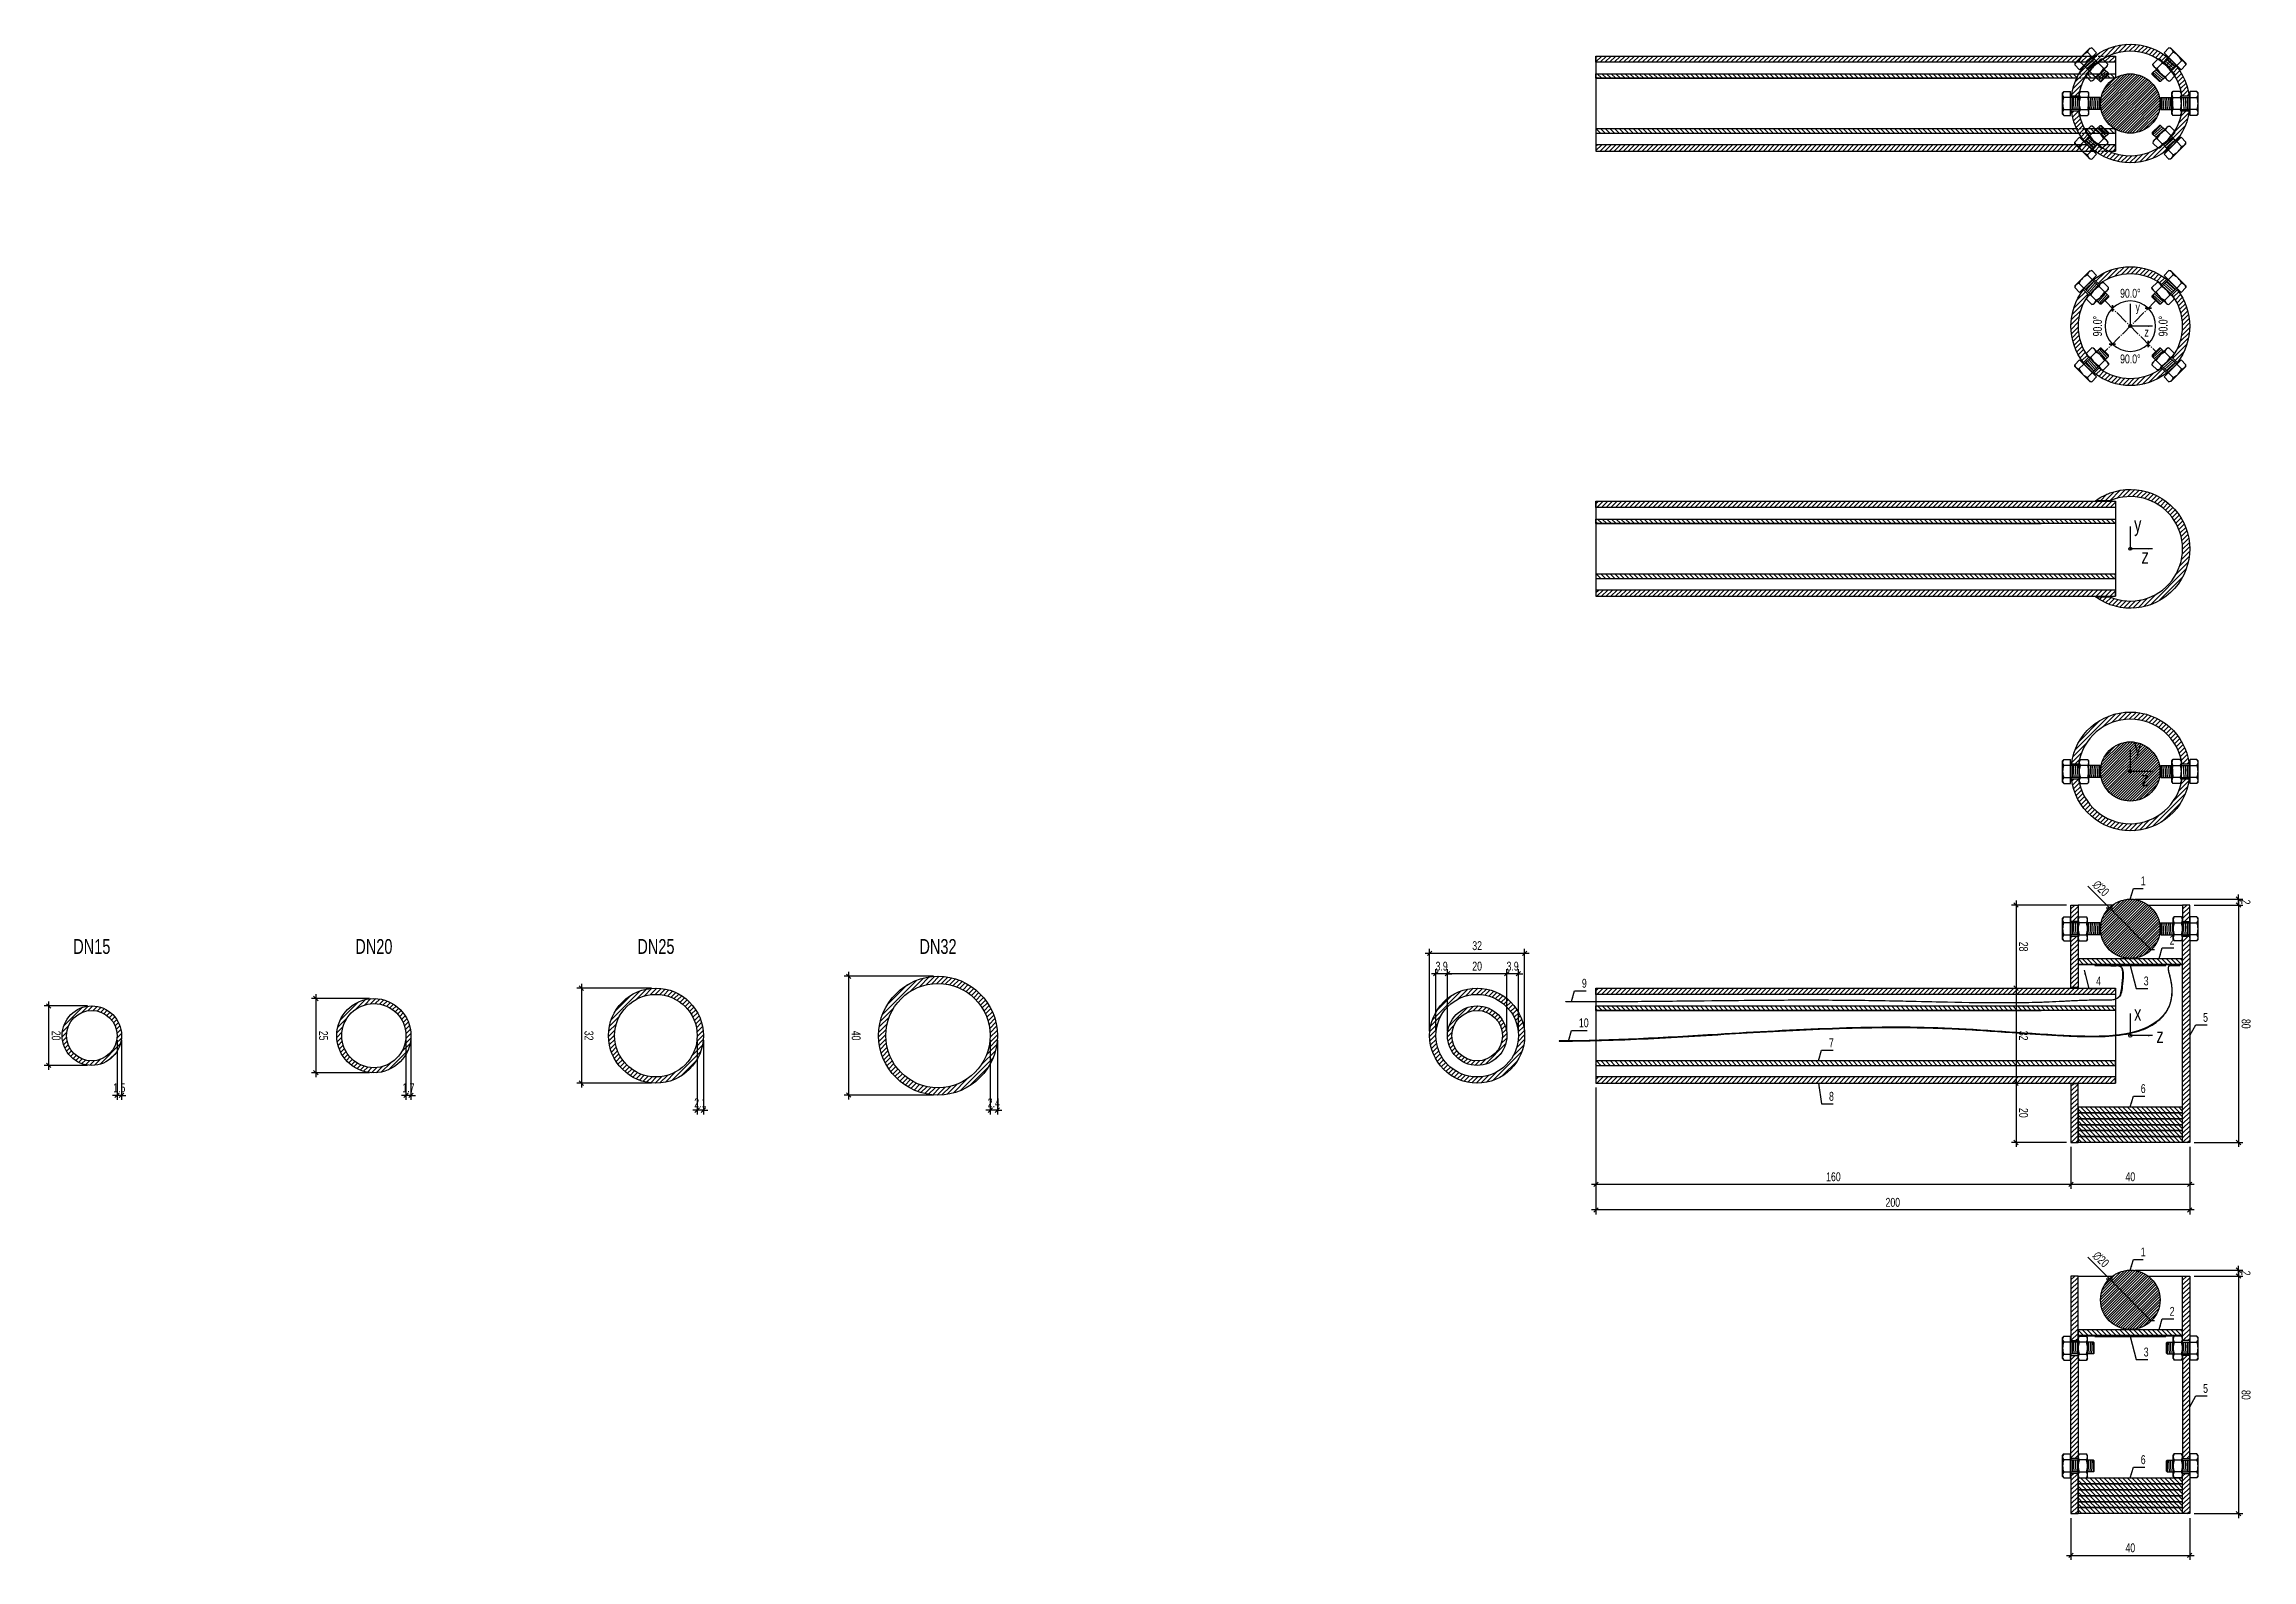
# Model space of a CAD drawing. Header units: millimetres. Extents: x -467 to 277, y -103 to 408.
import ezdxf

# ---------------------------------------------------------------- set-up
doc = ezdxf.new("R2010")
doc.units = ezdxf.units.MM
doc.header["$LTSCALE"] = 100
doc.linetypes.add('( Hidden )', pattern=[0.375, 0.25, -0.125])
doc.linetypes.add('2', pattern=[37.999999, 29.999999, -3, 2, -3])
doc.layers.get('0').update_dxf_attribs({"lineweight": 25})
doc.layers.add('Bolts', color=7, linetype='Continuous')
doc.styles.get("Standard").update_dxf_attribs({"font": 'arial.ttf', "width": 0.7})
doc.styles.add('Text annotative', font='arial.ttf', dxfattribs={"width": 0.7, "height": 2.5})
doc.dimstyles.new('Standard annotative', dxfattribs={"dimtxt": 3, "dimasz": 1.5, "dimexe": 1.5, "dimexo": 1.5, "dimgap": 1, "dimtad": 1, "dimdec": 1, "dimrnd": 0.1, "dimzin": 9, "dimdsep": 46, "dimtxsty": 'Standard', "dimblk": 'OBLIQUE', "dimcen": 0.5, "dimdle": 1.5, "dimclrd": 256, "dimclre": 256, "dimclrt": 256, "dimadec": 1, "dimazin": 0, "dimtfac": 1, "dimtdec": 1, "dimtix": 1, "dimtmove": 2, "dimatfit": 3, "dimfxl": 1, "dimtvp": 0.168, "dimtfillclr": 256, "dimtolj": 1, "dimlwd": -1, "dimlwe": -1, "dimarcsym": 0})
pattern_1 = [(45, (-113.0887, 31.055), (-0.7857724, 0.7857724), [])]
pattern_2 = [(45, (-113.0887, -93.945), (-0.7857724, 0.7857724), [])]
pattern_3 = [(45, (-113.0887, -85.945), (-0.7857724, 0.7857724), [])]
pattern_4 = [(45, (-113.0887, 39.055), (-0.7857724, 0.7857724), [])]
pattern_5 = [(45, (0, 225), (-0.7857724, 0.7857724), [])]

msp = doc.modelspace()

# ---------------------------------------------------------------- texts
at = {"attachment_point": 5, "style": 'Text annotative'}
for s, insert, char_height, width in [('y', (238.5, 319), 3, 16.2012), ('z', (241.5, 311), 3, 6.8679), ('y', (238.5, 245.5), 5, 16.2012), ('z', (241, 235.5), 5, 6.8679), ('y', (238.5, 170.5), 5, 16.2012), ('z', (241, 160.5), 5, 6.8679), ('DN15', (-450.59, 104), 5, 16.2012), ('DN20', (-355.59, 104), 5, 16.2012), ('DN25', (-260.59, 104), 5, 16.2012), ('DN32', (-165.59, 104), 5, 16.2012), ('x', (238.5, 81.5), 5, 16.2012), ('z', (246, 74), 5, 16.2012)]:
    msp.add_mtext(s, dxfattribs=dict(at, insert=insert, char_height=char_height, width=width))
at = {"char_height": 3}
for s, insert, attachment_point in [('\\A1;1', (239.52, 124.62), 7), ('\\A1;2', (249.27, 104.62), 7), ('\\A1;9', (51.29, 90.1), 7), ('\\A1;4', (224.5, 93.92), 1), ('\\A1;3', (240.52, 93.92), 1), ('\\A1;10', (50.3, 76.78), 7), ('\\A1;5', (260.52, 78.62), 7), ('\\A1;7', (134.52, 70.12), 7), ('\\A1;8', (134.52, 55.06), 1), ('\\A1;6', (239.52, 54.62), 7), ('\\A1;1', (239.52, -0.38), 7), ('\\A1;2', (249.27, -20.38), 7), ('\\A1;3', (240.52, -31.08), 1), ('\\A1;5', (260.52, -46.38), 7), ('\\A1;6', (239.52, -70.38), 7)]:
    msp.add_mtext(s, dxfattribs=dict(at, insert=insert, attachment_point=attachment_point))

# ---------------------------------------------------------------- blocks, each defined once
blk = doc.blocks.new('_Oblique')
at = {"color": 0, "linetype": 'ByBlock', "lineweight": -2}
blk.add_line((-0.5, -0.5), (0.5, 0.5), dxfattribs=at)
blk = doc.blocks.new('*D814')
at = {"transparency": 16777216}
for p, q in [((-357.09, 86.5), (-376.64, 86.5)), ((-375.14, 88), (-375.14, 60)), ((-357.09, 61.5), (-376.64, 61.5))]:
    blk.add_line(p, q, dxfattribs=at)
at = {"layer": 'Defpoints', "color": 0, "transparency": 16777216}
for p in [(-355.59, 86.5), (-375.14, 61.5), (-355.59, 61.5)]:
    blk.add_point(p, dxfattribs=at)
at = {"transparency": 16777216, "xscale": 1.5, "yscale": 1.5, "zscale": 1.5}
for p, rotation in [((-375.14, 86.5), 90.0000000000004), ((-375.14, 61.5), 270.0000000000004)]:
    blk.add_blockref('_Oblique', p, dxfattribs=dict(at, rotation=rotation))
at = {"transparency": 16777216, "insert": (-372.61, 74), "char_height": 3, "attachment_point": 5, "rotation": 270}
blk.add_mtext('\\A1;25', dxfattribs=at)
blk = doc.blocks.new('*D815')
at = {"transparency": 16777216}
for p, q in [((-344.79, 72.5), (-344.79, 52.39)), ((-343.09, 72.5), (-343.09, 52.39)), ((-344.79, 53.89), (-346.29, 53.89)), ((-343.09, 53.89), (-344.79, 53.89)), ((-343.09, 53.89), (-341.59, 53.89))]:
    blk.add_line(p, q, dxfattribs=at)
at = {"layer": 'Defpoints', "color": 0, "transparency": 16777216}
for p in [(-344.79, 74), (-343.09, 74), (-344.79, 53.89)]:
    blk.add_point(p, dxfattribs=at)
at = {"transparency": 16777216, "xscale": 1.5, "yscale": 1.5, "zscale": 1.5}
blk.add_blockref('_Oblique', (-344.79, 53.89), dxfattribs=at)
at = {"transparency": 16777216, "xscale": 1.5, "yscale": 1.5, "zscale": 1.5, "rotation": 180}
blk.add_blockref('_Oblique', (-343.09, 53.89), dxfattribs=at)
at = {"transparency": 16777216, "insert": (-343.94, 56.39), "char_height": 3, "attachment_point": 5}
blk.add_mtext('\\A1;1.7', dxfattribs=at)
blk = doc.blocks.new('*D816')
at = {"transparency": 16777216}
for p, q in [((-452.09, 84), (-466.64, 84)), ((-465.14, 85.5), (-465.14, 62.5)), ((-452.09, 64), (-466.64, 64))]:
    blk.add_line(p, q, dxfattribs=at)
at = {"layer": 'Defpoints', "color": 0, "transparency": 16777216}
for p in [(-450.59, 84), (-465.14, 64), (-450.59, 64)]:
    blk.add_point(p, dxfattribs=at)
at = {"transparency": 16777216, "xscale": 1.5, "yscale": 1.5, "zscale": 1.5}
for p, rotation in [((-465.14, 84), 89.99999999999919), ((-465.14, 64), 269.9999999999992)]:
    blk.add_blockref('_Oblique', p, dxfattribs=dict(at, rotation=rotation))
at = {"transparency": 16777216, "insert": (-462.61, 74), "char_height": 3, "attachment_point": 5, "rotation": 270}
blk.add_mtext('\\A1;20', dxfattribs=at)
blk = doc.blocks.new('*D817')
at = {"transparency": 16777216}
for p, q in [((-442.09, 72.5), (-442.09, 52.39)), ((-440.59, 72.5), (-440.59, 52.39)), ((-442.09, 53.89), (-443.59, 53.89)), ((-440.59, 53.89), (-442.09, 53.89)), ((-440.59, 53.89), (-439.09, 53.89))]:
    blk.add_line(p, q, dxfattribs=at)
at = {"layer": 'Defpoints', "color": 0, "transparency": 16777216}
for p in [(-442.09, 74), (-440.59, 74), (-442.09, 53.89)]:
    blk.add_point(p, dxfattribs=at)
at = {"transparency": 16777216, "xscale": 1.5, "yscale": 1.5, "zscale": 1.5}
for p, rotation in [((-442.09, 53.89), 359.9999999999984), ((-440.59, 53.89), 179.9999999999984)]:
    blk.add_blockref('_Oblique', p, dxfattribs=dict(at, rotation=rotation))
at = {"transparency": 16777216, "insert": (-441.34, 56.42), "char_height": 3, "attachment_point": 5}
blk.add_mtext('\\A1;1.5', dxfattribs=at)
blk = doc.blocks.new('*D818')
at = {"transparency": 16777216}
for p, q in [((-262.09, 90), (-287.2, 90)), ((-285.7, 91.5), (-285.7, 56.5)), ((-262.09, 58), (-287.2, 58))]:
    blk.add_line(p, q, dxfattribs=at)
at = {"layer": 'Defpoints', "color": 0, "transparency": 16777216}
for p in [(-260.59, 90), (-285.7, 58), (-260.59, 58)]:
    blk.add_point(p, dxfattribs=at)
at = {"transparency": 16777216, "xscale": 1.5, "yscale": 1.5, "zscale": 1.5}
for p, rotation in [((-285.7, 90), 90.0000000000004), ((-285.7, 58), 270.0000000000004)]:
    blk.add_blockref('_Oblique', p, dxfattribs=dict(at, rotation=rotation))
at = {"transparency": 16777216, "insert": (-283.17, 74), "char_height": 3, "attachment_point": 5, "rotation": 270}
blk.add_mtext('\\A1;32', dxfattribs=at)
blk = doc.blocks.new('*D819')
at = {"transparency": 16777216}
for p, q in [((-246.69, 72.5), (-246.69, 47.39)), ((-244.59, 72.5), (-244.59, 47.39)), ((-246.69, 48.89), (-248.19, 48.89)), ((-244.59, 48.89), (-246.69, 48.89)), ((-244.59, 48.89), (-243.09, 48.89))]:
    blk.add_line(p, q, dxfattribs=at)
at = {"layer": 'Defpoints', "color": 0, "transparency": 16777216}
for p in [(-246.69, 74), (-244.59, 74), (-246.69, 48.89)]:
    blk.add_point(p, dxfattribs=at)
at = {"transparency": 16777216, "xscale": 1.5, "yscale": 1.5, "zscale": 1.5}
blk.add_blockref('_Oblique', (-246.69, 48.89), dxfattribs=at)
at = {"transparency": 16777216, "xscale": 1.5, "yscale": 1.5, "zscale": 1.5, "rotation": 180}
blk.add_blockref('_Oblique', (-244.59, 48.89), dxfattribs=at)
at = {"transparency": 16777216, "insert": (-245.64, 51.39), "char_height": 3, "attachment_point": 5}
blk.add_mtext('\\A1;2.1', dxfattribs=at)
blk = doc.blocks.new('*D820')
at = {"transparency": 16777216}
for p, q in [((-167.09, 94), (-197.2, 94)), ((-195.7, 95.5), (-195.7, 52.5)), ((-167.09, 54), (-197.2, 54))]:
    blk.add_line(p, q, dxfattribs=at)
at = {"layer": 'Defpoints', "color": 0, "transparency": 16777216}
for p in [(-165.59, 94), (-195.7, 54), (-165.59, 54)]:
    blk.add_point(p, dxfattribs=at)
at = {"transparency": 16777216, "xscale": 1.5, "yscale": 1.5, "zscale": 1.5}
for p, rotation in [((-195.7, 94), 90.0000000000004), ((-195.7, 54), 270.0000000000004)]:
    blk.add_blockref('_Oblique', p, dxfattribs=dict(at, rotation=rotation))
at = {"transparency": 16777216, "insert": (-193.17, 74), "char_height": 3, "attachment_point": 5, "rotation": 270}
blk.add_mtext('\\A1;40', dxfattribs=at)
blk = doc.blocks.new('*D821')
at = {"transparency": 16777216}
for p, q in [((-147.99, 72.5), (-147.99, 47.39)), ((-145.59, 72.5), (-145.59, 47.39)), ((-147.99, 48.89), (-149.49, 48.89)), ((-145.59, 48.89), (-147.99, 48.89)), ((-145.59, 48.89), (-144.09, 48.89))]:
    blk.add_line(p, q, dxfattribs=at)
at = {"layer": 'Defpoints', "color": 0, "transparency": 16777216}
for p in [(-147.99, 74), (-145.59, 74), (-147.99, 48.89)]:
    blk.add_point(p, dxfattribs=at)
at = {"transparency": 16777216, "xscale": 1.5, "yscale": 1.5, "zscale": 1.5}
blk.add_blockref('_Oblique', (-147.99, 48.89), dxfattribs=at)
at = {"transparency": 16777216, "xscale": 1.5, "yscale": 1.5, "zscale": 1.5, "rotation": 180}
blk.add_blockref('_Oblique', (-145.59, 48.89), dxfattribs=at)
at = {"transparency": 16777216, "insert": (-146.79, 51.39), "char_height": 3, "attachment_point": 5}
blk.add_mtext('\\A1;2.4', dxfattribs=at)
blk = doc.blocks.new('*D823')
at = {"transparency": 16777216}
for p, q in [((26, 94.87), (24.5, 94.87)), ((26, 75.5), (26, 96.37)), ((29.9, 94.87), (26, 94.87)), ((29.9, 75.5), (29.9, 96.37)), ((29.9, 94.87), (31.4, 94.87))]:
    blk.add_line(p, q, dxfattribs=at)
at = {"layer": 'Defpoints', "color": 0, "transparency": 16777216}
for p in [(26, 94.87), (26, 74), (29.9, 74)]:
    blk.add_point(p, dxfattribs=at)
at = {"transparency": 16777216, "xscale": 1.5, "yscale": 1.5, "zscale": 1.5}
for p, rotation in [((26, 94.87), 359.9999999999984), ((29.9, 94.87), 179.9999999999984)]:
    blk.add_blockref('_Oblique', p, dxfattribs=dict(at, rotation=rotation))
at = {"transparency": 16777216, "insert": (27.95, 97.4), "char_height": 3, "attachment_point": 5}
blk.add_mtext('\\A1;3.9', dxfattribs=at)
blk = doc.blocks.new('*D825')
at = {"transparency": 16777216}
for p, q in [((27.5, 94.87), (4.5, 94.87)), ((6, 75.5), (6, 96.37)), ((26, 75.5), (26, 96.37))]:
    blk.add_line(p, q, dxfattribs=at)
at = {"layer": 'Defpoints', "color": 0, "transparency": 16777216}
for p in [(6, 94.87), (6, 74), (26, 74)]:
    blk.add_point(p, dxfattribs=at)
at = {"transparency": 16777216, "xscale": 1.5, "yscale": 1.5, "zscale": 1.5}
for p, rotation in [((6, 94.87), 179.9999999999984), ((26, 94.87), 359.9999999999984)]:
    blk.add_blockref('_Oblique', p, dxfattribs=dict(at, rotation=rotation))
at = {"transparency": 16777216, "insert": (16, 97.4), "char_height": 3, "attachment_point": 5}
blk.add_mtext('\\A1;20', dxfattribs=at)
blk = doc.blocks.new('*D827')
at = {"transparency": 16777216}
for p, q in [((2.1, 94.87), (0.6, 94.87)), ((2.1, 75.5), (2.1, 96.37)), ((6, 94.87), (2.1, 94.87)), ((6, 75.5), (6, 96.37)), ((6, 94.87), (7.5, 94.87))]:
    blk.add_line(p, q, dxfattribs=at)
at = {"layer": 'Defpoints', "color": 0, "transparency": 16777216}
for p in [(2.1, 94.87), (2.1, 74), (6, 74)]:
    blk.add_point(p, dxfattribs=at)
at = {"transparency": 16777216, "xscale": 1.5, "yscale": 1.5, "zscale": 1.5}
for p, rotation in [((2.1, 94.87), 359.9999999999984), ((6, 94.87), 179.9999999999984)]:
    blk.add_blockref('_Oblique', p, dxfattribs=dict(at, rotation=rotation))
at = {"transparency": 16777216, "insert": (4.05, 97.4), "char_height": 3, "attachment_point": 5}
blk.add_mtext('\\A1;3.9', dxfattribs=at)
blk = doc.blocks.new('*D829')
at = {"transparency": 16777216}
for p, q in [((-1.5, 101.76), (33.5, 101.76)), ((0, 75.5), (0, 103.26)), ((32, 75.5), (32, 103.26))]:
    blk.add_line(p, q, dxfattribs=at)
at = {"layer": 'Defpoints', "color": 0, "transparency": 16777216}
for p in [(32, 101.76), (0, 74), (32, 74)]:
    blk.add_point(p, dxfattribs=at)
at = {"transparency": 16777216, "xscale": 1.5, "yscale": 1.5, "zscale": 1.5}
for p, rotation in [((0, 101.76), 179.9999999999984), ((32, 101.76), 359.9999999999984)]:
    blk.add_blockref('_Oblique', p, dxfattribs=dict(at, rotation=rotation))
at = {"transparency": 16777216, "insert": (16, 104.29), "char_height": 3, "attachment_point": 5}
blk.add_mtext('\\A1;32', dxfattribs=at)
blk = doc.blocks.new('*D835')
at = {"transparency": 16777216}
for p, q in [((56, 56.5), (56, 22.42)), ((216, 36.5), (216, 22.42)), ((54.5, 23.92), (217.5, 23.92))]:
    blk.add_line(p, q, dxfattribs=at)
at = {"layer": 'Defpoints', "color": 0, "transparency": 16777216}
for p in [(56, 58), (216, 38), (216, 23.92)]:
    blk.add_point(p, dxfattribs=at)
at = {"transparency": 16777216, "xscale": 1.5, "yscale": 1.5, "zscale": 1.5, "rotation": 180}
blk.add_blockref('_Oblique', (56, 23.92), dxfattribs=at)
at = {"transparency": 16777216, "xscale": 1.5, "yscale": 1.5, "zscale": 1.5}
blk.add_blockref('_Oblique', (216, 23.92), dxfattribs=at)
at = {"transparency": 16777216, "insert": (136, 26.45), "char_height": 3, "attachment_point": 5}
blk.add_mtext('\\A1;160', dxfattribs=at)
blk = doc.blocks.new('*D836')
at = {"transparency": 16777216}
for p, q in [((216, 36.5), (216, 22.42)), ((256, 36.5), (256, 22.42)), ((214.5, 23.92), (257.5, 23.92))]:
    blk.add_line(p, q, dxfattribs=at)
at = {"layer": 'Defpoints', "color": 0, "transparency": 16777216}
for p in [(216, 38), (256, 38), (256, 23.92)]:
    blk.add_point(p, dxfattribs=at)
at = {"transparency": 16777216, "xscale": 1.5, "yscale": 1.5, "zscale": 1.5, "rotation": 180}
blk.add_blockref('_Oblique', (216, 23.92), dxfattribs=at)
at = {"transparency": 16777216, "xscale": 1.5, "yscale": 1.5, "zscale": 1.5}
blk.add_blockref('_Oblique', (256, 23.92), dxfattribs=at)
at = {"transparency": 16777216, "insert": (236, 26.45), "char_height": 3, "attachment_point": 5}
blk.add_mtext('\\A1;40', dxfattribs=at)
blk = doc.blocks.new('*D837')
at = {"transparency": 16777216}
for p, q in [((56, 56.5), (56, 13.79)), ((256, 36.5), (256, 13.79)), ((257.5, 15.29), (54.5, 15.29))]:
    blk.add_line(p, q, dxfattribs=at)
at = {"layer": 'Defpoints', "color": 0, "transparency": 16777216}
for p in [(56, 58), (256, 38), (56, 15.29)]:
    blk.add_point(p, dxfattribs=at)
at = {"transparency": 16777216, "xscale": 1.5, "yscale": 1.5, "zscale": 1.5, "rotation": 180}
blk.add_blockref('_Oblique', (56, 15.29), dxfattribs=at)
at = {"transparency": 16777216, "xscale": 1.5, "yscale": 1.5, "zscale": 1.5}
blk.add_blockref('_Oblique', (256, 15.29), dxfattribs=at)
at = {"transparency": 16777216, "insert": (156, 17.82), "char_height": 3, "attachment_point": 5}
blk.add_mtext('\\A1;200', dxfattribs=at)
blk = doc.blocks.new('*D838')
at = {"transparency": 16777216}
for p, q in [((272.43, 119.5), (272.43, 36.5)), ((257.5, 118), (273.93, 118)), ((257.5, 38), (273.93, 38))]:
    blk.add_line(p, q, dxfattribs=at)
at = {"layer": 'Defpoints', "color": 0, "transparency": 16777216}
for p in [(256, 118), (256, 38), (272.43, 38)]:
    blk.add_point(p, dxfattribs=at)
at = {"transparency": 16777216, "xscale": 1.5, "yscale": 1.5, "zscale": 1.5}
for p, rotation in [((272.43, 118), 89.99999999999959), ((272.43, 38), 269.9999999999996)]:
    blk.add_blockref('_Oblique', p, dxfattribs=dict(at, rotation=rotation))
at = {"transparency": 16777216, "insert": (274.96, 78), "char_height": 3, "attachment_point": 5, "rotation": 270}
blk.add_mtext('\\A1;80', dxfattribs=at)
blk = doc.blocks.new('*D839')
at = {"transparency": 16777216}
for p, q in [((197.5, 119.5), (197.5, 88.5)), ((214.5, 118), (196, 118))]:
    blk.add_line(p, q, dxfattribs=at)
at = {"layer": 'Defpoints', "color": 0, "transparency": 16777216}
for p in [(216, 118), (197.5, 90), (197.5, 90)]:
    blk.add_point(p, dxfattribs=at)
at = {"transparency": 16777216, "xscale": 1.5, "yscale": 1.5, "zscale": 1.5}
for p, rotation in [((197.5, 118), 89.99999999999959), ((197.5, 90), 269.9999999999996)]:
    blk.add_blockref('_Oblique', p, dxfattribs=dict(at, rotation=rotation))
at = {"transparency": 16777216, "insert": (200.03, 104), "char_height": 3, "attachment_point": 5, "rotation": 270}
blk.add_mtext('\\A1;28', dxfattribs=at)
blk = doc.blocks.new('*D840')
at = {"transparency": 16777216}
blk.add_line((197.5, 91.5), (197.5, 56.5), dxfattribs=at)
at = {"layer": 'Defpoints', "color": 0, "transparency": 16777216}
for p in [(197.5, 90), (197.5, 58), (197.5, 58)]:
    blk.add_point(p, dxfattribs=at)
at = {"transparency": 16777216, "xscale": 1.5, "yscale": 1.5, "zscale": 1.5}
for p, rotation in [((197.5, 90), 89.99999999999959), ((197.5, 58), 269.9999999999996)]:
    blk.add_blockref('_Oblique', p, dxfattribs=dict(at, rotation=rotation))
at = {"transparency": 16777216, "insert": (200.03, 74), "char_height": 3, "attachment_point": 5, "rotation": 270}
blk.add_mtext('\\A1;32', dxfattribs=at)
blk = doc.blocks.new('*D841')
at = {"transparency": 16777216}
for p, q in [((197.5, 59.5), (197.5, 36.5)), ((214.5, 38), (196, 38))]:
    blk.add_line(p, q, dxfattribs=at)
at = {"layer": 'Defpoints', "color": 0, "transparency": 16777216}
for p in [(197.5, 58), (197.5, 38), (216, 38)]:
    blk.add_point(p, dxfattribs=at)
at = {"transparency": 16777216, "xscale": 1.5, "yscale": 1.5, "zscale": 1.5}
for p, rotation in [((197.5, 58), 89.99999999999959), ((197.5, 38), 269.9999999999996)]:
    blk.add_blockref('_Oblique', p, dxfattribs=dict(at, rotation=rotation))
at = {"transparency": 16777216, "insert": (200.03, 48), "char_height": 3, "attachment_point": 5, "rotation": 270}
blk.add_mtext('\\A1;20', dxfattribs=at)
blk = doc.blocks.new('*D842')
at = {"transparency": 16777216}
for p in [(221.66, 124.34), (243.07, 102.93)]:
    blk.add_line(p, (228.93, 117.07), dxfattribs=at)
at = {"layer": 'Defpoints', "color": 0, "transparency": 16777216}
for p in [(228.93, 117.07), (243.07, 102.93)]:
    blk.add_point(p, dxfattribs=at)
at = {"transparency": 16777216, "xscale": 1.5, "yscale": 1.5, "zscale": 1.5}
for p, rotation in [((228.93, 117.07), 315.0000000035244), ((243.07, 102.93), 135.0000000035244)]:
    blk.add_blockref('_Oblique', p, dxfattribs=dict(at, rotation=rotation))
at = {"transparency": 16777216, "insert": (226.08, 123.62), "char_height": 3, "attachment_point": 5, "rotation": 315}
blk.add_mtext('\\A1;∅20', dxfattribs=at)
blk = doc.blocks.new('*D856')
at = {"transparency": 16777216}
for p, q in [((216, -88.5), (216, -102.58)), ((256, -88.5), (256, -102.58)), ((214.5, -101.08), (257.5, -101.08))]:
    blk.add_line(p, q, dxfattribs=at)
at = {"layer": 'Defpoints', "color": 0, "transparency": 16777216}
for p in [(216, -87), (256, -87), (256, -101.08)]:
    blk.add_point(p, dxfattribs=at)
at = {"transparency": 16777216, "xscale": 1.5, "yscale": 1.5, "zscale": 1.5, "rotation": 180}
blk.add_blockref('_Oblique', (216, -101.08), dxfattribs=at)
at = {"transparency": 16777216, "xscale": 1.5, "yscale": 1.5, "zscale": 1.5}
blk.add_blockref('_Oblique', (256, -101.08), dxfattribs=at)
at = {"transparency": 16777216, "insert": (236, -98.55), "char_height": 3, "attachment_point": 5}
blk.add_mtext('\\A1;40', dxfattribs=at)
blk = doc.blocks.new('*D857')
at = {"transparency": 16777216}
for p, q in [((257.5, -7), (273.93, -7)), ((272.43, -5.5), (272.43, -88.5)), ((257.5, -87), (273.93, -87))]:
    blk.add_line(p, q, dxfattribs=at)
at = {"layer": 'Defpoints', "color": 0, "transparency": 16777216}
for p in [(256, -7), (256, -87), (272.43, -87)]:
    blk.add_point(p, dxfattribs=at)
at = {"transparency": 16777216, "xscale": 1.5, "yscale": 1.5, "zscale": 1.5}
for p, rotation in [((272.43, -7), 89.99999999999959), ((272.43, -87), 269.9999999999996)]:
    blk.add_blockref('_Oblique', p, dxfattribs=dict(at, rotation=rotation))
at = {"transparency": 16777216, "insert": (274.96, -47), "char_height": 3, "attachment_point": 5, "rotation": 270}
blk.add_mtext('\\A1;80', dxfattribs=at)
blk = doc.blocks.new('*D855')
at = {"transparency": 16777216}
for p in [(221.66, -0.66), (243.07, -22.07)]:
    blk.add_line(p, (228.93, -7.93), dxfattribs=at)
at = {"layer": 'Defpoints', "color": 0, "transparency": 16777216}
for p in [(228.93, -7.93), (243.07, -22.07)]:
    blk.add_point(p, dxfattribs=at)
at = {"transparency": 16777216, "xscale": 1.5, "yscale": 1.5, "zscale": 1.5}
for p, rotation in [((228.93, -7.93), 315.0000000035244), ((243.07, -22.07), 135.0000000035244)]:
    blk.add_blockref('_Oblique', p, dxfattribs=dict(at, rotation=rotation))
at = {"transparency": 16777216, "insert": (226.08, -1.38), "char_height": 3, "attachment_point": 5, "rotation": 315}
blk.add_mtext('\\A1;∅20', dxfattribs=at)
blk = doc.blocks.new('*D860')
at = {"transparency": 16777216}
for p, q in [((237.5, -5), (273.93, -5)), ((257.5, -7), (273.93, -7)), ((272.43, -5), (272.43, -3.5)), ((272.43, -7), (272.43, -5)), ((272.43, -7), (272.43, -8.5))]:
    blk.add_line(p, q, dxfattribs=at)
at = {"layer": 'Defpoints', "color": 0, "transparency": 16777216}
for p in [(236, -5), (256, -7), (272.43, -5)]:
    blk.add_point(p, dxfattribs=at)
at = {"transparency": 16777216, "xscale": 1.5, "yscale": 1.5, "zscale": 1.5}
for p, rotation in [((272.43, -5), 269.9999999999996), ((272.43, -7), 89.99999999999959)]:
    blk.add_blockref('_Oblique', p, dxfattribs=dict(at, rotation=rotation))
at = {"transparency": 16777216, "insert": (274.94, -6), "char_height": 3, "attachment_point": 5, "rotation": 270}
blk.add_mtext('\\A1;2', dxfattribs=at)
blk = doc.blocks.new('*D861')
at = {"transparency": 16777216}
for p, q in [((237.5, 120), (273.93, 120)), ((272.43, 120), (272.43, 121.5)), ((272.43, 118), (272.43, 120)), ((257.5, 118), (273.93, 118)), ((272.43, 118), (272.43, 116.5))]:
    blk.add_line(p, q, dxfattribs=at)
at = {"layer": 'Defpoints', "color": 0, "transparency": 16777216}
for p in [(236, 120), (272.43, 120), (256, 118)]:
    blk.add_point(p, dxfattribs=at)
at = {"transparency": 16777216, "xscale": 1.5, "yscale": 1.5, "zscale": 1.5}
for p, rotation in [((272.43, 120), 269.9999999999996), ((272.43, 118), 89.99999999999959)]:
    blk.add_blockref('_Oblique', p, dxfattribs=dict(at, rotation=rotation))
at = {"transparency": 16777216, "insert": (274.94, 119), "char_height": 3, "attachment_point": 5, "rotation": 270}
blk.add_mtext('\\A1;2', dxfattribs=at)
blk = doc.blocks.new('*D862')
at = {"transparency": 16777216}
blk.add_arc((236, 313), 8.51, 45, 135, dxfattribs=at)
at = {"layer": 'Defpoints', "color": 0, "transparency": 16777216}
for p in [(223.12, 325.88), (238.2, 321.22), (248.88, 325.88), (223.12, 300.12), (248.88, 300.12)]:
    blk.add_point(p, dxfattribs=at)
at = {"transparency": 16777216, "xscale": 1.5, "yscale": 1.5, "zscale": 1.5}
for p, rotation in [((229.98, 319.02), 225.0000000000013), ((242.02, 319.02), 315.0000000000012)]:
    blk.add_blockref('_Oblique', p, dxfattribs=dict(at, rotation=rotation))
at = {"transparency": 16777216, "insert": (236, 324.05), "char_height": 3, "attachment_point": 5}
blk.add_mtext('\\A1;90.0°', dxfattribs=at)
blk = doc.blocks.new('*D863')
at = {"transparency": 16777216}
blk.add_arc((236, 313), 8.51, 135, 225, dxfattribs=at)
at = {"layer": 'Defpoints', "color": 0, "transparency": 16777216}
for p in [(223.12, 325.88), (248.88, 325.88), (227.78, 315.2), (223.12, 300.12), (248.88, 300.12)]:
    blk.add_point(p, dxfattribs=at)
at = {"transparency": 16777216, "xscale": 1.5, "yscale": 1.5, "zscale": 1.5}
for p, rotation in [((229.98, 319.02), 45.00000000000119), ((229.98, 306.98), 315.0000000000012)]:
    blk.add_blockref('_Oblique', p, dxfattribs=dict(at, rotation=rotation))
at = {"transparency": 16777216, "insert": (224.95, 313), "char_height": 3, "attachment_point": 5, "rotation": 90}
blk.add_mtext('\\A1;90.0°', dxfattribs=at)
blk = doc.blocks.new('*D864')
at = {"transparency": 16777216}
blk.add_arc((236, 313), 8.51, 315, 45, dxfattribs=at)
at = {"layer": 'Defpoints', "color": 0, "transparency": 16777216}
for p in [(223.12, 325.88), (248.88, 325.88), (244.22, 310.8), (223.12, 300.12), (248.88, 300.12)]:
    blk.add_point(p, dxfattribs=at)
at = {"transparency": 16777216, "xscale": 1.5, "yscale": 1.5, "zscale": 1.5}
for p, rotation in [((242.02, 319.02), 134.9999999999949), ((242.02, 306.98), 224.9999999999946)]:
    blk.add_blockref('_Oblique', p, dxfattribs=dict(at, rotation=rotation))
at = {"transparency": 16777216, "insert": (247.05, 313), "char_height": 3, "attachment_point": 5, "rotation": 90}
blk.add_mtext('\\A1;90.0°', dxfattribs=at)
blk = doc.blocks.new('*D865')
at = {"transparency": 16777216}
blk.add_arc((236, 313), 8.51, 225, 315, dxfattribs=at)
at = {"layer": 'Defpoints', "color": 0, "transparency": 16777216}
for p in [(223.12, 325.88), (248.88, 325.88), (223.12, 300.12), (233.8, 304.78), (248.88, 300.12)]:
    blk.add_point(p, dxfattribs=at)
at = {"transparency": 16777216, "xscale": 1.5, "yscale": 1.5, "zscale": 1.5}
for p, rotation in [((229.98, 306.98), 134.9999999999947), ((242.02, 306.98), 44.99999999999489)]:
    blk.add_blockref('_Oblique', p, dxfattribs=dict(at, rotation=rotation))
at = {"transparency": 16777216, "insert": (236, 301.95), "char_height": 3, "attachment_point": 5}
blk.add_mtext('\\A1;90.0°', dxfattribs=at)

# ---------------------------------------------------------------- dimensions: what is measured, and where the dimension line sits
for base, line1, line2, override, picture, middle in [((227.78, 315.2), ((223.12, 325.88), (248.88, 300.12)), ((223.12, 300.12), (248.88, 325.88)), {"dimscale": 0}, '*D863', (224.95, 313)), ((238.2, 321.22), ((248.88, 325.88), (223.12, 300.12)), ((223.12, 325.88), (248.88, 300.12)), {"dimscale": 0}, '*D862', (236, 324.05)), ((244.22, 310.8), ((248.88, 325.88), (223.12, 300.12)), ((248.88, 300.12), (223.12, 325.88)), {"dimscale": 0, "dimtad": 4}, '*D864', (247.05, 313)), ((233.8, 304.78), ((248.88, 300.12), (223.12, 325.88)), ((223.12, 300.12), (248.88, 325.88)), {"dimscale": 0, "dimtad": 4}, '*D865', (236, 301.95))]:
    dim = msp.add_angular_dim_2l(base=base, line1=line1, line2=line2, dimstyle='Standard annotative', override=override)
    dim.commit()
    dim.dimension.update_dxf_attribs({"geometry": picture, "text_midpoint": middle})
for p1, p2, picture, middle in [((243.07, 102.93), (228.93, 117.07), '*D842', (226.08, 123.62)), ((243.07, -22.07), (228.93, -7.93), '*D855', (226.08, -1.38))]:
    dim = msp.add_diameter_dim_2p(p1=p1, p2=p2, dimstyle='Standard annotative')
    dim.commit()
    dim.dimension.update_dxf_attribs({"geometry": picture, "text_midpoint": middle})
for base, p1, p2, picture, middle in [((197.5, 90), (216, 118), (197.5, 90), '*D839', (200.03, 104)), ((272.43, 120), (256, 118), (236, 120), '*D861', (274.94, 119)), ((272.43, 38), (256, 118), (256, 38), '*D838', (274.96, 78)), ((-285.7, 58), (-260.59, 90), (-260.59, 58), '*D818', (-283.17, 74)), ((-195.7, 54), (-165.59, 94), (-165.59, 54), '*D820', (-193.17, 74)), ((197.5, 58), (197.5, 90), (197.5, 58), '*D840', (200.03, 74)), ((-465.14, 64), (-450.59, 84), (-450.59, 64), '*D816', (-462.61, 74)), ((-375.14, 61.5), (-355.59, 86.5), (-355.59, 61.5), '*D814', (-372.61, 74)), ((197.5, 38), (197.5, 58), (216, 38), '*D841', (200.03, 48)), ((272.43, -5), (256, -7), (236, -5), '*D860', (274.94, -6)), ((272.43, -87), (256, -7), (256, -87), '*D857', (274.96, -47))]:
    dim = msp.add_linear_dim(base=base, p1=p1, p2=p2, angle=90, dimstyle='Standard annotative')
    dim.commit()
    dim.dimension.update_dxf_attribs({"geometry": picture, "text_midpoint": middle})
for base, p1, p2, picture, middle in [((32, 101.76), (0, 74), (32, 74), '*D829', (16, 104.29)), ((2.1, 94.87), (6, 74), (2.1, 74), '*D827', (4.05, 97.4)), ((6, 94.87), (26, 74), (6, 74), '*D825', (16, 97.4)), ((26, 94.87), (29.9, 74), (26, 74), '*D823', (27.95, 97.4)), ((-442.09, 53.89), (-440.59, 74), (-442.09, 74), '*D817', (-441.34, 56.42)), ((-344.79, 53.89), (-343.09, 74), (-344.79, 74), '*D815', (-343.94, 56.39)), ((-246.69, 48.89), (-244.59, 74), (-246.69, 74), '*D819', (-245.64, 51.39)), ((-147.99, 48.89), (-145.59, 74), (-147.99, 74), '*D821', (-146.79, 51.39)), ((216, 23.92), (56, 58), (216, 38), '*D835', (136, 26.45)), ((56, 15.29), (256, 38), (56, 58), '*D837', (156, 17.82)), ((256, 23.92), (216, 38), (256, 38), '*D836', (236, 26.45)), ((256, -101.08), (216, -87), (256, -87), '*D856', (236, -98.55))]:
    dim = msp.add_linear_dim(base=base, p1=p1, p2=p2, dimstyle='Standard annotative')
    dim.commit()
    dim.dimension.update_dxf_attribs({"geometry": picture, "text_midpoint": middle})

# ---------------------------------------------------------------- hatches: boundary and pattern name
h = msp.add_hatch()
h.set_pattern_fill('ANSI31', color=256, scale=0.35)
h.set_pattern_definition(pattern_5)
edge = h.paths.add_edge_path()
edge.add_line((231, 374.1), (225.2, 374.1))
edge.add_arc((236, 388), 17.6, 232.16428, 245.38002)
edge.add_line((228.67, 372), (231, 372))
edge.add_line((231, 372), (231, 374.1))
edge = h.paths.add_edge_path()
edge.add_line((231, 404), (228.67, 404))
edge.add_arc((236, 388), 17.6, 114.61998, 127.83572)
edge.add_line((225.2, 401.9), (231, 401.9))
edge.add_line((231, 401.9), (231, 404))
edge = h.paths.add_edge_path()
edge.add_line((224, 404), (56, 404))
edge.add_line((56, 404), (56, 401.9))
edge.add_line((56, 401.9), (221.62, 401.9))
edge.add_arc((236, 388), 20, 126.8699, 135.97278, ccw=False)
edge = h.paths.add_edge_path()
edge.add_line((221.62, 374.1), (56, 374.1))
edge.add_line((56, 374.1), (56, 372))
edge.add_line((56, 372), (224, 372))
edge.add_arc((236, 388), 20, 224.02722, 233.1301, ccw=False)
h = msp.add_hatch()
h.set_pattern_fill('ANSI31', color=256, scale=0.35)
h.set_pattern_definition(pattern_5)
h.paths.add_polyline_path([(236, 405.6, -0.373058), (253.42, 390.5), (255.84, 390.5, 0.377964), (236, 408, 0.377964), (216.16, 390.5), (218.58, 390.5, -0.373058)])
h.paths.add_polyline_path([(218.58, 385.5), (216.16, 385.5, 0.377964), (236, 368, 0.377964), (255.84, 385.5), (253.42, 385.5, -0.373058), (236, 370.4, -0.373058)])
h = msp.add_hatch()
h.set_pattern_fill('ANSI31', color=256, scale=0.35, angle=90)
h.set_pattern_definition([(135, (0, 225), (-0.7857724, -0.7857724), [])])
edge = h.paths.add_edge_path()
edge.add_line((218.68, 398), (56, 398))
edge.add_line((56, 398), (56, 396.5))
edge.add_line((56, 396.5), (217.9, 396.5))
edge.add_arc((236, 388), 20, 150, 154.84934, ccw=False)
edge = h.paths.add_edge_path()
edge.add_line((231, 398), (221.52, 398))
edge.add_arc((236, 388), 17.6, 145.37646, 151.12145)
edge.add_line((220.59, 396.5), (231, 396.5))
edge.add_line((231, 396.5), (231, 398))
edge = h.paths.add_edge_path()
edge.add_line((217.9, 379.5), (56, 379.5))
edge.add_line((56, 379.5), (56, 378))
edge.add_line((56, 378), (218.68, 378))
edge.add_arc((236, 388), 20, 205.15066, 210, ccw=False)
edge = h.paths.add_edge_path()
edge.add_line((231, 379.5), (220.59, 379.5))
edge.add_arc((236, 388), 17.6, 208.87855, 214.62354)
edge.add_line((221.52, 378), (231, 378))
edge.add_line((231, 378), (231, 379.5))
h = msp.add_hatch()
h.set_pattern_fill('ANSI31', color=256, scale=0.2, angle=45)
h.set_pattern_definition([(45, (-63.08875, 309.055), (-0.4490128, 0.4490128), [])])
h.paths.add_polyline_path([(226, 388, 1), (246, 388, 1)])
h = msp.add_hatch()
h.set_pattern_fill('ANSI31', color=256, scale=0.35)
h.paths.add_polyline_path([(223.74, 328.8), (225.45, 327.09, -0.332983), (246.55, 327.09), (248.26, 328.8, 0.342564)])
h.paths.add_polyline_path([(251.8, 325.26), (250.09, 323.55, -0.332983), (250.09, 302.45), (251.8, 300.74, 0.342564)])
h.paths.add_polyline_path([(248.26, 297.2), (246.55, 298.91, -0.332983), (225.45, 298.91), (223.74, 297.2, 0.342564)])
h.paths.add_polyline_path([(221.91, 323.55), (220.2, 325.26, 0.342564), (220.2, 300.74), (221.91, 302.45, -0.332983)])
h = msp.add_hatch()
h.set_pattern_fill('ANSI31', color=256, scale=0.35, angle=45)
h.set_pattern_definition([(45, (-123.0887, 195.055), (-0.7857724, 0.7857724), [])])
h.paths.add_polyline_path([(231, 251.9), (231, 254), (56, 254), (56, 251.9)])
h.paths.add_polyline_path([(231, 222), (231, 224.1), (56, 224.1), (56, 222)])
h = msp.add_hatch()
h.set_pattern_fill('ANSI31', color=256, scale=0.35)
h.paths.add_polyline_path([(224.27, 254.2), (229.12, 254.2, -1.511047), (229.12, 221.8), (224.27, 221.8, 1.958555)])
h = msp.add_hatch()
h.set_pattern_fill('ANSI31', color=256, scale=0.35, angle=-225)
h.set_pattern_definition([(135, (-123.0887, 195.055), (-0.7857724, -0.7857724), [])])
h.paths.add_polyline_path([(231, 246.5), (231, 248), (56, 248), (56, 246.5)])
h.paths.add_polyline_path([(231, 228), (231, 229.5), (56, 229.5), (56, 228)])
h = msp.add_hatch()
h.set_pattern_fill('ANSI31', color=256, scale=0.35)
h.paths.add_polyline_path([(236, 180.6, -0.373058), (253.42, 165.5), (255.84, 165.5, 0.377964), (236, 183, 0.377964), (216.16, 165.5), (218.58, 165.5, -0.373058)])
h.paths.add_polyline_path([(218.58, 160.5), (216.16, 160.5, 0.377964), (236, 143, 0.377964), (255.84, 160.5), (253.42, 160.5, -0.373058), (236, 145.4, -0.373058)])
h = msp.add_hatch()
h.set_pattern_fill('ANSI31', color=256, scale=0.2, angle=45)
h.set_pattern_definition([(45, (-63.08875, 84.055), (-0.4490128, 0.4490128), [])])
h.paths.add_polyline_path([(226, 163, 1), (246, 163, 1)])
h = msp.add_hatch()
h.set_pattern_fill('ANSI31', color=256, scale=0.2, angle=45)
h.set_pattern_definition([(45, (-63.08875, 31.055), (-0.4490128, 0.4490128), [])])
h.paths.add_polyline_path([(226, 110, 1), (246, 110, 1)])
h = msp.add_hatch()
h.set_pattern_fill('ANSI31', color=256, scale=0.35, angle=45)
h.set_pattern_definition(pattern_4)
h.paths.add_polyline_path([(216, 118), (218.4, 118), (218.4, 112.5), (216, 112.5)])
h = msp.add_hatch()
h.set_pattern_fill('ANSI31', color=256, scale=0.35, angle=45)
h.set_pattern_definition(pattern_4)
h.paths.add_polyline_path([(256, 118), (253.6, 118), (253.6, 112.5), (256, 112.5)])
h = msp.add_hatch()
h.set_pattern_fill('ANSI31', color=256, scale=0.35, angle=45)
h.set_pattern_definition(pattern_1)
h.paths.add_polyline_path([(216, 107.5), (218.4, 107.5), (218.4, 90.2), (216, 90.2)])
h = msp.add_hatch()
h.set_pattern_fill('ANSI31', color=256, scale=0.35, angle=45)
h.set_pattern_definition([(45, (-113.0887, 39.055), (-0.7857724, 0.7857724), [])])
h.paths.add_polyline_path([(256, 38), (253.6, 38), (253.6, 107.5), (256, 107.5)])
h = msp.add_hatch()
h.set_pattern_fill('ANSI31', color=256, scale=0.35, angle=-225)
h.set_pattern_definition([(135, (-113.0887, 30.555), (-0.7857724, -0.7857724), [])])
h.paths.add_polyline_path([(218.5, 98), (253.5, 98), (253.5, 100), (218.5, 100)])
h = msp.add_hatch()
h.set_pattern_fill('ANSI31', color=256, scale=0.35, angle=45)
h.set_pattern_definition([(45, (-8.0887, 31.055), (-0.7857724, 0.7857724), [])])
h.paths.add_polyline_path([(-276.59, 74, 1), (-244.59, 74, 1)])
h.paths.add_polyline_path([(-246.69, 74, -1), (-274.49, 74, -1)], flags=16)
h = msp.add_hatch()
h.set_pattern_fill('ANSI31', color=256, scale=0.35, angle=45)
h.set_pattern_definition([(45, (-63.0887, 31.055), (-0.785772, 0.785772), [])])
h.paths.add_polyline_path([(-185.59, 74, 1), (-145.59, 74, 1)])
h.paths.add_polyline_path([(-147.99, 74, -1), (-183.19, 74, -1)], flags=16)
h = msp.add_hatch()
h.set_pattern_fill('ANSI31', color=256, scale=0.35, angle=45)
h.set_pattern_definition([(45, (268.4992, 31.055), (-0.7857724, 0.7857724), [])])
h.paths.add_polyline_path([(0, 74, 1), (32, 74, 1)])
h.paths.add_polyline_path([(29.9, 74, -1), (2.1, 74, -1)], flags=16)
h = msp.add_hatch()
h.set_pattern_fill('ANSI31', color=256, scale=0.35, angle=45)
h.set_pattern_definition([(45, (-123.0887, 31.055), (-0.7857724, 0.7857724), [])])
h.paths.add_polyline_path([(231, 87.9), (231, 90), (56, 90), (56, 87.9)])
h.paths.add_polyline_path([(231, 58), (231, 60.1), (56, 60.1), (56, 58)])
h = msp.add_hatch()
h.set_pattern_fill('ANSI31', color=256, scale=0.35, angle=45)
h.set_pattern_definition([(45, (101.9113, 31.055), (-0.7857724, 0.7857724), [])])
h.paths.add_polyline_path([(-440.59, 74, 1), (-460.59, 74, 1)])
h.paths.add_polyline_path([(-442.09, 74, -1), (-459.09, 74, -1)], flags=16)
h = msp.add_hatch()
h.set_pattern_fill('ANSI31', color=256, scale=0.35, angle=45)
h.set_pattern_definition([(45, (46.9113, 31.055), (-0.7857724, 0.7857724), [])])
h.paths.add_polyline_path([(-368.09, 74, 1), (-343.09, 74, 1)])
h.paths.add_polyline_path([(-344.79, 74, -1), (-366.39, 74, -1)], flags=16)
h = msp.add_hatch()
h.set_pattern_fill('ANSI31', color=256, scale=0.35, angle=45)
h.set_pattern_definition([(45, (568.4992, 31.055), (-0.7857724, 0.7857724), [])])
h.paths.add_polyline_path([(26, 74, 1), (6, 74, 1)])
h.paths.add_polyline_path([(24.5, 74, -1), (7.5, 74, -1)], flags=16)
h = msp.add_hatch()
h.set_pattern_fill('ANSI31', color=256, scale=0.35, angle=-225)
h.set_pattern_definition([(135, (-123.0887, 31.055), (-0.7857724, -0.7857724), [])])
h.paths.add_polyline_path([(231, 82.5), (231, 84), (56, 84), (56, 82.5)])
h.paths.add_polyline_path([(231, 64), (231, 65.5), (56, 65.5), (56, 64)])
h = msp.add_hatch()
h.set_pattern_fill('ANSI31', color=256, scale=0.35, angle=45)
h.set_pattern_definition(pattern_1)
h.paths.add_polyline_path([(216, 38), (218.4, 38), (218.4, 57.8), (216, 57.8)])
h = msp.add_hatch()
h.set_pattern_fill('ANSI31', color=256, scale=0.35, angle=-225)
h.set_pattern_definition([(135, (-113.0887, -18.445), (-0.7857724, -0.7857724), [])])
h.paths.add_polyline_path([(218.5, 48), (253.5, 48), (253.5, 50), (218.5, 50)])
h = msp.add_hatch()
h.set_pattern_fill('ANSI31', color=256, scale=0.35, angle=-225)
h.set_pattern_definition([(135, (-113.0887, -20.445), (-0.7857724, -0.7857724), [])])
h.paths.add_polyline_path([(218.5, 46), (253.5, 46), (253.5, 48), (218.5, 48)])
h = msp.add_hatch()
h.set_pattern_fill('ANSI31', color=256, scale=0.35, angle=-225)
h.set_pattern_definition([(135, (-113.0887, -22.445), (-0.7857724, -0.7857724), [])])
h.paths.add_polyline_path([(218.5, 44), (253.5, 44), (253.5, 46), (218.5, 46)])
h = msp.add_hatch()
h.set_pattern_fill('ANSI31', color=256, scale=0.35, angle=-225)
h.set_pattern_definition([(135, (-113.0887, -24.445), (-0.7857724, -0.7857724), [])])
h.paths.add_polyline_path([(218.5, 42), (253.5, 42), (253.5, 44), (218.5, 44)])
h = msp.add_hatch()
h.set_pattern_fill('ANSI31', color=256, scale=0.35, angle=-225)
h.set_pattern_definition([(135, (-113.0887, -26.445), (-0.7857724, -0.7857724), [])])
h.paths.add_polyline_path([(218.5, 40), (253.5, 40), (253.5, 42), (218.5, 42)])
h = msp.add_hatch()
h.set_pattern_fill('ANSI31', color=256, scale=0.35, angle=-225)
h.set_pattern_definition([(135, (-113.0887, -28.445), (-0.7857724, -0.7857724), [])])
h.paths.add_polyline_path([(218.5, 38), (253.5, 38), (253.5, 40), (218.5, 40)])
h = msp.add_hatch()
h.set_pattern_fill('ANSI31', color=256, scale=0.35, angle=45)
h.set_pattern_definition(pattern_3)
h.paths.add_polyline_path([(216, -28.74), (218.4, -28.74), (218.4, -7), (216, -7)])
h = msp.add_hatch()
h.set_pattern_fill('ANSI31', color=256, scale=0.2, angle=45)
h.set_pattern_definition([(45, (-63.08875, -93.945), (-0.4490128, 0.4490128), [])])
h.paths.add_polyline_path([(226, -15, 1), (246, -15, 1)])
h = msp.add_hatch()
h.set_pattern_fill('ANSI31', color=256, scale=0.35, angle=45)
h.set_pattern_definition(pattern_3)
h.paths.add_polyline_path([(256, -28.74), (253.6, -28.74), (253.6, -7), (256, -7)])
h = msp.add_hatch()
h.set_pattern_fill('ANSI31', color=256, scale=0.35, angle=-225)
h.set_pattern_definition([(135, (-113.0887, -94.445), (-0.7857724, -0.7857724), [])])
h.paths.add_polyline_path([(218.5, -27), (253.5, -27), (253.5, -25), (218.5, -25)])
h = msp.add_hatch()
h.set_pattern_fill('ANSI31', color=256, scale=0.35, angle=45)
h.set_pattern_definition(pattern_2)
h.paths.add_polyline_path([(216, -33.74), (218.4, -33.74), (218.4, -68.46), (216, -68.46)])
h = msp.add_hatch()
h.set_pattern_fill('ANSI31', color=256, scale=0.35, angle=45)
h.set_pattern_definition(pattern_2)
h.paths.add_polyline_path([(256, -33.74), (253.6, -33.74), (253.6, -68.46), (256, -68.46)])
h = msp.add_hatch()
h.set_pattern_fill('ANSI31', color=256, scale=0.35, angle=45)
h.set_pattern_definition(pattern_3)
h.paths.add_polyline_path([(216, -87), (218.4, -87), (218.4, -73.46), (216, -73.46)])
h = msp.add_hatch()
h.set_pattern_fill('ANSI31', color=256, scale=0.35, angle=45)
h.set_pattern_definition(pattern_3)
h.paths.add_polyline_path([(256, -87), (253.6, -87), (253.6, -73.46), (256, -73.46)])
h = msp.add_hatch()
h.set_pattern_fill('ANSI31', color=256, scale=0.35, angle=-225)
h.set_pattern_definition([(135, (-113.0887, -143.445), (-0.7857724, -0.7857724), [])])
h.paths.add_polyline_path([(218.5, -77), (253.5, -77), (253.5, -75), (218.5, -75)])
h = msp.add_hatch()
h.set_pattern_fill('ANSI31', color=256, scale=0.35, angle=-225)
h.set_pattern_definition([(135, (-113.0887, -145.445), (-0.7857724, -0.7857724), [])])
h.paths.add_polyline_path([(218.5, -79), (253.5, -79), (253.5, -77), (218.5, -77)])
h = msp.add_hatch()
h.set_pattern_fill('ANSI31', color=256, scale=0.35, angle=-225)
h.set_pattern_definition([(135, (-113.0887, -147.445), (-0.7857724, -0.7857724), [])])
h.paths.add_polyline_path([(218.5, -81), (253.5, -81), (253.5, -79), (218.5, -79)])
h = msp.add_hatch()
h.set_pattern_fill('ANSI31', color=256, scale=0.35, angle=-225)
h.set_pattern_definition([(135, (-113.0887, -149.445), (-0.7857724, -0.7857724), [])])
h.paths.add_polyline_path([(218.5, -83), (253.5, -83), (253.5, -81), (218.5, -81)])
h = msp.add_hatch()
h.set_pattern_fill('ANSI31', color=256, scale=0.35, angle=-225)
h.set_pattern_definition([(135, (-113.0887, -151.445), (-0.7857724, -0.7857724), [])])
h.paths.add_polyline_path([(218.5, -85), (253.5, -85), (253.5, -83), (218.5, -83)])
h = msp.add_hatch()
h.set_pattern_fill('ANSI31', color=256, scale=0.35, angle=-225)
h.set_pattern_definition([(135, (-113.0887, -153.445), (-0.7857724, -0.7857724), [])])
h.paths.add_polyline_path([(218.5, -87), (253.5, -87), (253.5, -85), (218.5, -85)])

# ---------------------------------------------------------------- linework, layer by layer
for p, q in [((56, 404), (56, 372)), ((231, 402.95), (231, 396.66)), ((231, 379.34), (231, 372)), ((56, 254), (56, 222)), ((231, 254), (231, 222)), ((230, 118), (218.4, 118)), ((242, 118), (253.6, 118)), ((56, 90), (56, 58)), ((231, 90), (231, 58)), ((218.4, -7), (230, -7)), ((242, -7), (253.6, -7))]:
    msp.add_line(p, q)
at = {"ltscale": 0.2}
for p, q in [((56, 396.5), (206, 396.5)), ((56, 248), (206, 248)), ((56, 246.5), (206, 246.5)), ((56, 84), (206, 84)), ((56, 82.5), (206, 82.5))]:
    msp.add_line(p, q, dxfattribs=at)
at = {"linetype": '2', "ltscale": 0.0015}
for p, q in [((227.41, 321.59), (244.59, 304.41)), ((244.59, 321.59), (227.41, 304.41))]:
    msp.add_line(p, q, dxfattribs=at)
for points in [[(221.62, 401.9), (56, 401.9), (56, 404), (224, 404)], [(228.67, 404), (231, 404), (231, 401.9), (225.2, 401.9)], [(217.9, 396.5), (56, 396.5), (56, 398), (218.68, 398)], [(221.52, 398), (231, 398), (231, 396.5), (220.59, 396.5)], [(217.9, 379.5), (56, 379.5), (56, 378), (218.68, 378)], [(221.52, 378), (231, 378), (231, 379.5), (220.59, 379.5)], [(221.62, 374.1), (56, 374.1), (56, 372), (224, 372)], [(228.67, 372), (231, 372), (231, 374.1), (225.2, 374.1)]]:
    msp.add_lwpolyline(points)
for points in [[(236, 408, -0.377964), (255.84, 390.5), (253.42, 390.5, 0.373058), (236, 405.6, 0.373058), (218.58, 390.5), (216.16, 390.5, -0.377964)], [(216.16, 385.5), (218.58, 385.5, 0.373058), (236, 370.4, 0.373058), (253.42, 385.5), (255.84, 385.5, -0.377964), (236, 368, -0.377964)], [(223.74, 328.8, -0.342564), (248.26, 328.8), (246.55, 327.09, 0.332983), (225.45, 327.09)], [(221.91, 323.55, 0.332983), (221.91, 302.45), (220.2, 300.74, -0.342564), (220.2, 325.26)], [(250.09, 302.45, 0.332983), (250.09, 323.55), (251.8, 325.26, -0.342564), (251.8, 300.74)], [(248.26, 297.2, -0.342564), (223.74, 297.2), (225.45, 298.91, 0.332983), (246.55, 298.91)], [(229.12, 221.8, 1.511047), (229.12, 254.2), (224.27, 254.2, -1.958555), (224.27, 221.8)], [(236, 183, -0.377964), (255.84, 165.5), (253.42, 165.5, 0.373058), (236, 180.6, 0.373058), (218.58, 165.5), (216.16, 165.5, -0.377964)], [(216.16, 160.5), (218.58, 160.5, 0.373058), (236, 145.4, 0.373058), (253.42, 160.5), (255.84, 160.5, -0.377964), (236, 143, -0.377964)]]:
    msp.add_lwpolyline(points, format="xyb", close=True)
at = {"linetype": '( Hidden )', "ltscale": 0.03}
for points in [[(225.2, 401.9), (221.62, 401.9)], [(224, 404), (228.67, 404)], [(220.59, 396.5), (217.9, 396.5)], [(218.68, 398), (221.52, 398)], [(220.59, 379.5), (217.9, 379.5)], [(218.68, 378), (221.52, 378)], [(225.2, 374.1), (221.62, 374.1)], [(224, 372), (228.67, 372)]]:
    msp.add_lwpolyline(points, dxfattribs=at)
for points in [[(56, 254), (231, 254), (231, 251.9), (56, 251.9)], [(56, 248), (231, 248), (231, 246.5), (56, 246.5)], [(56, 228), (231, 228), (231, 229.5), (56, 229.5)], [(56, 222), (231, 222), (231, 224.1), (56, 224.1)], [(216, 118), (218.4, 118), (218.4, 112.5), (216, 112.5)], [(256, 118), (253.6, 118), (253.6, 112.5), (256, 112.5)], [(216, 107.5), (218.4, 107.5), (218.4, 90.2), (216, 90.2)], [(256, 38), (253.6, 38), (253.6, 107.5), (256, 107.5)], [(218.5, 100), (253.5, 100), (253.5, 98), (218.5, 98)], [(218.5, 98), (253.5, 98), (253.5, 97.8), (218.5, 97.8)], [(224, 97.6), (248, 97.6), (248, 97.8), (224, 97.8)], [(56, 90), (231, 90), (231, 87.9), (56, 87.9)], [(56, 84), (231, 84), (231, 82.5), (56, 82.5)], [(56, 64), (231, 64), (231, 65.5), (56, 65.5)], [(56, 58), (231, 58), (231, 60.1), (56, 60.1)], [(216, 38), (218.4, 38), (218.4, 57.8), (216, 57.8)], [(218.5, 50), (253.5, 50), (253.5, 48), (218.5, 48)], [(218.5, 48), (253.5, 48), (253.5, 46), (218.5, 46)], [(218.5, 46), (253.5, 46), (253.5, 44), (218.5, 44)], [(218.5, 44), (253.5, 44), (253.5, 42), (218.5, 42)], [(218.5, 42), (253.5, 42), (253.5, 40), (218.5, 40)], [(218.5, 40), (253.5, 40), (253.5, 38), (218.5, 38)], [(216, -28.74), (218.4, -28.74), (218.4, -7), (216, -7)], [(256, -28.74), (253.6, -28.74), (253.6, -7), (256, -7)], [(218.5, -25), (253.5, -25), (253.5, -27), (218.5, -27)], [(218.5, -27), (253.5, -27), (253.5, -27.2), (218.5, -27.2)], [(224, -27.4), (248, -27.4), (248, -27.2), (224, -27.2)], [(216, -33.74), (218.4, -33.74), (218.4, -68.46), (216, -68.46)], [(256, -33.74), (253.6, -33.74), (253.6, -68.46), (256, -68.46)], [(216, -87), (218.4, -87), (218.4, -73.46), (216, -73.46)], [(256, -87), (253.6, -87), (253.6, -73.46), (256, -73.46)], [(218.5, -75), (253.5, -75), (253.5, -77), (218.5, -77)], [(218.5, -77), (253.5, -77), (253.5, -79), (218.5, -79)], [(218.5, -79), (253.5, -79), (253.5, -81), (218.5, -81)], [(218.5, -81), (253.5, -81), (253.5, -83), (218.5, -83)], [(218.5, -83), (253.5, -83), (253.5, -85), (218.5, -85)], [(218.5, -85), (253.5, -85), (253.5, -87), (218.5, -87)]]:
    msp.add_lwpolyline(points, close=True)
for centre, radius in [((236, 388), 10), ((236, 313), 0.5), ((236, 238), 0.5), ((236, 163), 10), ((236, 163), 0.5), ((236, 110), 10), ((-260.59, 74), 16), ((-165.59, 74), 20), ((-165.59, 74), 17.6), ((16, 74), 16), ((-450.59, 74), 10), ((-450.59, 74), 8.5), ((-355.59, 74), 12.5), ((-355.59, 74), 10.8), ((-260.59, 74), 13.9), ((16, 74), 13.9), ((16, 74), 10), ((16, 74), 8.5), ((236, 74), 0.5), ((236, -15), 10)]:
    msp.add_circle(centre, radius)
for points, knots in [([(248.87, 96.27), (248.87, 96.24), (248.88, 96.21), (248.88, 96.17), (248.95, 95.74), (249.07, 95.24), (249.31, 94.3), (249.43, 93.86), (249.74, 92.56), (249.89, 91.74), (250.17, 89.38), (250.13, 87.95), (249.66, 85.1), (249.14, 83.73), (247.88, 81.6), (247.22, 80.76), (245.74, 79.26), (244.92, 78.59), (242.26, 76.82), (240.2, 75.94), (232.34, 73.68), (225.51, 73.52), (216.99, 73.79), (215.2, 73.87), (208.28, 74.22), (203.4, 74.54), (191.96, 75.33), (185.55, 75.81), (176.32, 76.31), (173.5, 76.43), (167.81, 76.61), (164.94, 76.67), (156.29, 76.77), (150.45, 76.72), (132.8, 76.31), (120.86, 75.72), (103.68, 74.73), (98.41, 74.41), (87.91, 73.77), (82.69, 73.46), (67.04, 72.63), (56.64, 72.22), (45.36, 72.16), (44.52, 72.15), (43.68, 72.15), (43.68, 72.19), (43.68, 72.23), (43.68, 72.26), (43.72, 72.26), (61.5, 72.26), (104.4, 74.92), (162.71, 78.31), (209.3, 73.79), (245.56, 73.01), (251.12, 88), (248.9, 95.34), (248.78, 96.13), (248.77, 96.17), (248.77, 96.22), (248.76, 96.27), (248.66, 97.1), (248.8, 97.84), (250.73, 97.73), (251.78, 97.75), (252.66, 97.78), (252.66, 97.74), (252.66, 97.7), (252.66, 97.67), (252.47, 97.66), (252.28, 97.66), (251.71, 97.65), (251.33, 97.64), (250.64, 97.64), (250.35, 97.65), (249.85, 97.67), (249.65, 97.69), (249.29, 97.66), (249.16, 97.6), (248.97, 97.42), (248.9, 97.29), (248.83, 96.95), (248.83, 96.74), (248.85, 96.43), (248.86, 96.35), (248.87, 96.27)], [0, 0, 0, 0, 0.079146, 0.079146, 0.079146, 1.128532, 1.128532, 1.998327, 1.998327, 3.737917, 3.737917, 7.217097, 7.217097, 11.436681, 11.436681, 14.718315, 14.718315, 17.999949, 17.999949, 24.563216, 24.563216, 41.01455, 41.01455, 45.447076, 45.447076, 58.400711, 58.400711, 76.927581, 76.927581, 85.058308, 85.058308, 93.189034, 93.189034, 109.450487, 109.450487, 141.973393, 141.973393, 156.41947, 156.41947, 170.865547, 170.865547, 199.757701, 199.757701, 202.07988, 202.07988, 202.07988, 203.07988, 203.07988, 203.07988, 203.17988, 252.261295, 322.773405, 359.893346, 390.959665, 403.189097, 405.055363, 405.055363, 405.055363, 405.170963, 405.170963, 405.170963, 407.188899, 407.688899, 410.188899, 410.188899, 410.188899, 411.188899, 411.188899, 411.188899, 411.729558, 411.729558, 412.810875, 412.810875, 413.59867, 413.59867, 414.128588, 414.128588, 414.758348, 414.758348, 415.388109, 415.388109, 416.01787, 416.01787, 416.219518, 416.219518, 416.219518, 416.219518]), ([(229.4, 97.47), (229.59, 97.46), (229.79, 97.46), (230.37, 97.45), (230.77, 97.45), (231.34, 97.46), (231.51, 97.47), (231.85, 97.48), (232.01, 97.48), (232.29, 97.43), (232.41, 97.4), (232.79, 97.21), (232.99, 96.99), (233.28, 96.39), (233.38, 96.02), (233.54, 94.74), (233.48, 93.69), (233.33, 92.11), (233.28, 91.58), (233.18, 90.58), (233.13, 90.1), (232.94, 88.77), (232.76, 88.01), (232.26, 87.15), (232.04, 86.91), (231.48, 86.53), (231.15, 86.39), (229.93, 86.06), (228.87, 86.02), (227.3, 86.03), (226.8, 86.04), (225.82, 86.04), (225.34, 86.04), (223.91, 86.04), (222.99, 86.03), (220.28, 85.97), (218.57, 85.9), (215.23, 85.74), (213.62, 85.65), (210.5, 85.49), (209.01, 85.42), (205.98, 85.31), (204.45, 85.26), (199.85, 85.15), (196.74, 85.12), (187.3, 85.1), (180.89, 85.21), (169.75, 85.44), (165.05, 85.56), (156.68, 85.75), (153, 85.82), (145.69, 85.93), (142.04, 85.97), (131.14, 86.04), (123.92, 86.03), (102.32, 85.91), (88.03, 85.7), (68.92, 85.54), (64.13, 85.5), (54.85, 85.47), (50.37, 85.48), (45.88, 85.48), (45.88, 85.44), (45.88, 85.41), (45.88, 85.37), (49.42, 85.37), (84.8, 85.34), (138.7, 86.81), (197.64, 84.27), (222.15, 86.12), (232.87, 85.78), (233.34, 91.59), (234.07, 97.68), (230.97, 97.55), (230.1, 97.56), (229.4, 97.57), (229.4, 97.54), (229.4, 97.5), (229.4, 97.47)], [0, 0, 0, 0, 0.557119, 0.557119, 1.671357, 1.671357, 2.141649, 2.141649, 2.611941, 2.611941, 3.082233, 3.082233, 4.210113, 4.210113, 5.337992, 5.337992, 7.568557, 7.568557, 8.698347, 8.698347, 9.828137, 9.828137, 12.087717, 12.087717, 13.279023, 13.279023, 14.470328, 14.470328, 17.151919, 17.151919, 18.378412, 18.378412, 19.604905, 19.604905, 22.057891, 22.057891, 26.963863, 26.963863, 31.821498, 31.821498, 36.313945, 36.313945, 40.806392, 40.806392, 49.791286, 49.791286, 67.761075, 67.761075, 80.767551, 80.767551, 90.951721, 90.951721, 101.135892, 101.135892, 121.504233, 121.504233, 162.240915, 162.240915, 175.845599, 175.845599, 188.523688, 188.523688, 188.523688, 189.523688, 189.523688, 189.523688, 199.523688, 289.524312, 344.525334, 360.026886, 365.103407, 369.580339, 375.547376, 376.047376, 378.047376, 378.047376, 378.047376, 379.047376, 379.047376, 379.047376, 379.047376])]:
    msp.add_open_spline(points, degree=3, knots=knots)
at = {"layer": 'Bolts'}
for p, q in [((217.36, 401.61), (217.28, 401.01)), ((217.36, 401.61), (222.39, 406.64)), ((218.71, 402.43), (220.33, 400.82)), ((218.9, 399.39), (224.61, 405.1)), ((219.59, 399.87), (224.13, 404.41)), ((220.83, 400.34), (223.66, 403.17)), ((223.92, 402.91), (220.93, 400.24)), ((221.04, 397.93), (226.07, 402.96)), ((224.36, 402.47), (221.37, 399.8)), ((223.18, 403.67), (221.57, 405.29)), ((224.8, 402.03), (221.81, 399.36)), ((222.39, 406.64), (222.99, 406.72)), ((222.99, 406.72), (224.61, 405.1)), ((224.97, 401.86), (223.48, 403.35)), ((224.02, 404.51), (224.13, 404.41)), ((226.99, 399.87), (225.24, 401.61)), ((226.07, 402.96), (226.67, 403.04)), ((226.67, 403.04), (228.42, 401.3)), ((245.33, 403.04), (243.58, 401.3)), ((245.01, 399.87), (246.76, 401.61)), ((245.93, 402.96), (245.33, 403.04)), ((250.96, 397.93), (245.93, 402.96)), ((247.03, 401.86), (248.52, 403.35)), ((247.2, 402.03), (250.19, 399.36)), ((249.01, 406.72), (247.39, 405.1)), ((253.1, 399.39), (247.39, 405.1)), ((247.64, 402.47), (250.63, 399.8)), ((247.98, 404.51), (247.87, 404.41)), ((252.41, 399.87), (247.87, 404.41)), ((248.08, 402.91), (251.07, 400.24)), ((251.17, 400.34), (248.34, 403.17)), ((248.82, 403.67), (250.43, 405.29)), ((249.61, 406.64), (249.01, 406.72)), ((254.64, 401.61), (249.61, 406.64)), ((253.29, 402.43), (251.67, 400.82)), ((254.64, 401.61), (254.72, 401.01)), ((217.28, 401.01), (218.9, 399.39)), ((219.49, 399.98), (219.59, 399.87)), ((222.14, 399.03), (220.65, 400.52)), ((221.04, 397.93), (220.96, 397.33)), ((220.96, 397.33), (222.7, 395.58)), ((222.39, 398.76), (224.13, 397.01)), ((223.3, 395.67), (222.7, 395.58)), ((223.3, 395.67), (228.33, 400.7)), ((225.79, 395.38), (224.4, 396.77)), ((227.45, 399.38), (224.47, 396.71)), ((227.89, 398.93), (224.91, 396.26)), ((228.34, 398.49), (225.35, 395.82)), ((228.62, 398.21), (225.79, 395.38)), ((225.79, 395.38), (226.2, 395.38)), ((226.2, 395.38), (228.62, 397.8)), ((228.62, 398.21), (227.23, 399.6)), ((228.33, 400.7), (228.42, 401.3)), ((228.62, 397.8), (228.62, 398.21)), ((243.38, 398.21), (244.77, 399.6)), ((243.38, 397.8), (243.38, 398.21)), ((243.38, 398.21), (246.21, 395.38)), ((245.8, 395.38), (243.38, 397.8)), ((243.67, 400.7), (243.58, 401.3)), ((243.66, 398.49), (246.65, 395.82)), ((248.7, 395.67), (243.67, 400.7)), ((244.11, 398.93), (247.09, 396.26)), ((244.55, 399.38), (247.53, 396.71)), ((246.21, 395.38), (245.8, 395.38)), ((246.21, 395.38), (247.6, 396.77)), ((249.61, 398.76), (247.87, 397.01)), ((248.7, 395.67), (249.3, 395.58)), ((251.04, 397.33), (249.3, 395.58)), ((249.86, 399.03), (251.35, 400.52)), ((250.96, 397.93), (251.04, 397.33)), ((252.51, 399.98), (252.41, 399.87)), ((254.72, 401.01), (253.1, 399.39)), ((213.2, 391.56), (213.57, 392.04)), ((213.2, 384.44), (213.2, 391.56)), ((213.57, 392.04), (215.85, 392.04)), ((215.85, 390.02), (213.57, 390.02)), ((215.85, 383.96), (215.85, 392.04)), ((215.85, 391.21), (216, 391.21)), ((216, 384.79), (216, 391.21)), ((218.8, 390), (216.29, 390)), ((216.54, 386), (216.54, 390)), ((216.91, 390), (216.69, 386)), ((217.54, 390), (217.31, 386)), ((218.16, 390), (217.94, 386)), ((218.8, 391.56), (219.17, 392.04)), ((218.8, 384.44), (218.8, 391.56)), ((219.17, 392.04), (221.63, 392.04)), ((221.63, 390.02), (219.17, 390.02)), ((225.71, 390), (221.6, 390)), ((222, 391.56), (221.63, 392.04)), ((221.91, 390), (221.69, 386)), ((222, 384.44), (222, 391.56)), ((222.54, 390), (222.31, 386)), ((223.16, 390), (222.94, 386)), ((223.79, 390), (223.56, 386)), ((224.41, 390), (224.19, 386)), ((225.04, 390), (224.81, 386)), ((225.66, 390), (225.44, 386)), ((226, 389.71), (225.71, 390)), ((225.71, 390), (225.71, 386)), ((226, 386.29), (226, 389.71)), ((246, 389.71), (246.29, 390)), ((246, 386.29), (246, 389.71)), ((246.29, 390), (250.4, 390)), ((246.29, 390), (246.29, 386)), ((246.34, 390), (246.56, 386)), ((246.96, 390), (247.19, 386)), ((247.59, 390), (247.81, 386)), ((248.21, 390), (248.44, 386)), ((248.84, 390), (249.06, 386)), ((249.46, 390), (249.69, 386)), ((250, 391.56), (250.37, 392.04)), ((250, 384.44), (250, 391.56)), ((250.09, 390), (250.31, 386)), ((252.83, 392.04), (250.37, 392.04)), ((250.37, 390.02), (252.83, 390.02)), ((253.2, 391.56), (252.83, 392.04)), ((253.2, 384.44), (253.2, 391.56)), ((253.2, 390), (255.71, 390)), ((253.84, 390), (254.06, 386)), ((254.46, 390), (254.69, 386)), ((255.09, 390), (255.31, 386)), ((255.46, 386), (255.46, 390)), ((256, 384.79), (256, 391.21)), ((256.15, 391.21), (256, 391.21)), ((256.15, 383.96), (256.15, 392.04)), ((258.43, 392.04), (256.15, 392.04)), ((256.15, 390.02), (258.43, 390.02)), ((258.8, 391.56), (258.43, 392.04)), ((258.8, 384.44), (258.8, 391.56)), ((213.2, 384.44), (213.57, 383.96)), ((213.57, 385.98), (215.85, 385.98)), ((213.57, 383.96), (215.85, 383.96)), ((215.85, 384.79), (216, 384.79)), ((218.8, 386), (216.29, 386)), ((218.8, 384.44), (219.17, 383.96)), ((219.17, 385.98), (221.63, 385.98)), ((219.17, 383.96), (221.63, 383.96)), ((220.96, 378.67), (222.7, 380.42)), ((225.71, 386), (221.6, 386)), ((222, 384.44), (221.63, 383.96)), ((223.3, 380.33), (222.7, 380.42)), ((223.3, 380.33), (228.33, 375.3)), ((225.79, 380.62), (224.4, 379.23)), ((227.45, 376.62), (224.47, 379.29)), ((227.89, 377.07), (224.91, 379.74)), ((228.34, 377.51), (225.35, 380.18)), ((225.71, 386), (226, 386.29)), ((225.79, 380.62), (226.2, 380.62)), ((228.62, 377.79), (225.79, 380.62)), ((226.2, 380.62), (228.62, 378.2)), ((245.8, 380.62), (243.38, 378.2)), ((243.38, 377.79), (246.21, 380.62)), ((243.66, 377.51), (246.65, 380.18)), ((248.7, 380.33), (243.67, 375.3)), ((244.11, 377.07), (247.09, 379.74)), ((244.55, 376.62), (247.53, 379.29)), ((246.21, 380.62), (245.8, 380.62)), ((246.29, 386), (246, 386.29)), ((246.21, 380.62), (247.6, 379.23)), ((246.29, 386), (250.4, 386)), ((248.7, 380.33), (249.3, 380.42)), ((251.04, 378.67), (249.3, 380.42)), ((250, 384.44), (250.37, 383.96)), ((252.83, 385.98), (250.37, 385.98)), ((252.83, 383.96), (250.37, 383.96)), ((253.2, 384.44), (252.83, 383.96)), ((253.2, 386), (255.71, 386)), ((256.15, 384.79), (256, 384.79)), ((258.43, 385.98), (256.15, 385.98)), ((258.43, 383.96), (256.15, 383.96)), ((258.8, 384.44), (258.43, 383.96)), ((217.28, 374.99), (218.9, 376.61)), ((217.36, 374.39), (217.28, 374.99)), ((217.36, 374.39), (222.39, 369.36)), ((218.71, 373.57), (220.33, 375.18)), ((218.9, 376.61), (224.61, 370.9)), ((219.49, 376.02), (219.59, 376.13)), ((219.59, 376.13), (224.13, 371.59)), ((222.14, 376.97), (220.65, 375.48)), ((220.83, 375.66), (223.66, 372.83)), ((223.92, 373.09), (220.93, 375.76)), ((221.04, 378.07), (220.96, 378.67)), ((221.04, 378.07), (226.07, 373.04)), ((224.36, 373.53), (221.37, 376.2)), ((223.18, 372.33), (221.57, 370.71)), ((224.8, 373.97), (221.81, 376.64)), ((222.39, 377.24), (224.13, 378.99)), ((224.97, 374.14), (223.48, 372.65)), ((226.99, 376.13), (225.24, 374.39)), ((226.07, 373.04), (226.67, 372.96)), ((226.67, 372.96), (228.42, 374.7)), ((228.62, 377.79), (227.23, 376.4)), ((228.33, 375.3), (228.42, 374.7)), ((228.62, 378.2), (228.62, 377.79)), ((243.38, 378.2), (243.38, 377.79)), ((243.38, 377.79), (244.77, 376.4)), ((243.67, 375.3), (243.58, 374.7)), ((245.33, 372.96), (243.58, 374.7)), ((245.01, 376.13), (246.76, 374.39)), ((245.93, 373.04), (245.33, 372.96)), ((250.96, 378.07), (245.93, 373.04)), ((247.03, 374.14), (248.52, 372.65)), ((247.2, 373.97), (250.19, 376.64)), ((253.1, 376.61), (247.39, 370.9)), ((247.64, 373.53), (250.63, 376.2)), ((249.61, 377.24), (247.87, 378.99)), ((252.41, 376.13), (247.87, 371.59)), ((248.08, 373.09), (251.07, 375.76)), ((251.17, 375.66), (248.34, 372.83)), ((248.82, 372.33), (250.43, 370.71)), ((254.64, 374.39), (249.61, 369.36)), ((249.86, 376.97), (251.35, 375.48)), ((250.96, 378.07), (251.04, 378.67)), ((253.29, 373.57), (251.67, 375.18)), ((252.51, 376.02), (252.41, 376.13)), ((254.72, 374.99), (253.1, 376.61)), ((254.64, 374.39), (254.72, 374.99)), ((222.39, 369.36), (222.99, 369.28)), ((222.99, 369.28), (224.61, 370.9)), ((224.02, 371.49), (224.13, 371.59)), ((249.01, 369.28), (247.39, 370.9)), ((247.98, 371.49), (247.87, 371.59)), ((249.61, 369.36), (249.01, 369.28)), ((222.39, 331.64), (217.36, 326.61)), ((220.33, 325.82), (218.71, 327.43)), ((224.61, 330.1), (218.9, 324.39)), ((224.13, 329.41), (219.59, 324.87)), ((223.66, 328.17), (220.83, 325.34)), ((221.09, 325.08), (223.76, 328.07)), ((226.35, 327.68), (221.32, 322.65)), ((221.53, 324.64), (224.2, 327.63)), ((221.57, 330.29), (223.18, 328.67)), ((221.97, 324.2), (224.64, 327.19)), ((222.39, 331.64), (222.99, 331.72)), ((222.99, 331.72), (224.61, 330.1)), ((225.25, 326.58), (223.48, 328.35)), ((224.02, 329.51), (224.13, 329.41)), ((226.35, 327.68), (226.95, 327.76)), ((226.95, 327.76), (228.7, 326.02)), ((245.05, 327.76), (243.3, 326.02)), ((245.65, 327.68), (245.05, 327.76)), ((250.68, 322.65), (245.65, 327.68)), ((246.75, 326.58), (248.52, 328.35)), ((249.01, 331.72), (247.39, 330.1)), ((253.1, 324.39), (247.39, 330.1)), ((247.64, 327.47), (250.63, 324.8)), ((247.98, 329.51), (247.87, 329.41)), ((252.41, 324.87), (247.87, 329.41)), ((248.08, 327.91), (251.07, 325.24)), ((251.17, 325.34), (248.34, 328.17)), ((248.82, 328.67), (250.43, 330.29)), ((249.61, 331.64), (249.01, 331.72)), ((254.64, 326.61), (249.61, 331.64)), ((253.29, 327.43), (251.67, 325.82)), ((217.36, 326.61), (217.28, 326.01)), ((217.28, 326.01), (218.9, 324.39)), ((219.49, 324.98), (219.59, 324.87)), ((222.42, 323.75), (220.65, 325.52)), ((221.32, 322.65), (221.24, 322.05)), ((221.24, 322.05), (222.98, 320.3)), ((222.41, 323.76), (225.08, 326.74)), ((224.41, 321.73), (222.67, 323.47)), ((223.58, 320.38), (222.98, 320.3)), ((228.62, 325.42), (223.58, 320.38)), ((225.79, 320.38), (224.69, 321.49)), ((225.07, 321.11), (227.74, 324.09)), ((225.51, 320.66), (228.18, 323.65)), ((225.53, 326.33), (227.27, 324.59)), ((225.79, 320.38), (228.62, 323.21)), ((226.2, 320.38), (225.79, 320.38)), ((228.62, 322.8), (226.2, 320.38)), ((228.62, 323.21), (227.51, 324.31)), ((228.62, 325.42), (228.7, 326.02)), ((228.62, 323.21), (228.62, 322.8)), ((243.38, 325.42), (243.3, 326.02)), ((248.42, 320.38), (243.38, 325.42)), ((243.38, 323.21), (244.49, 324.31)), ((243.38, 322.8), (243.38, 323.21)), ((243.38, 323.21), (246.21, 320.38)), ((245.8, 320.38), (243.38, 322.8)), ((243.66, 323.49), (246.65, 320.82)), ((244.11, 323.93), (247.09, 321.26)), ((244.73, 324.59), (246.47, 326.33)), ((246.21, 320.38), (245.8, 320.38)), ((246.21, 320.38), (247.31, 321.49)), ((246.76, 326.59), (249.74, 323.92)), ((247.2, 327.03), (250.19, 324.36)), ((249.33, 323.47), (247.59, 321.73)), ((248.42, 320.38), (249.02, 320.3)), ((250.76, 322.05), (249.02, 320.3)), ((249.58, 323.75), (251.35, 325.52)), ((250.68, 322.65), (250.76, 322.05)), ((252.51, 324.98), (252.41, 324.87)), ((254.72, 326.01), (253.1, 324.39)), ((254.64, 326.61), (254.72, 326.01)), ((221.24, 303.95), (222.98, 305.7)), ((223.58, 305.62), (222.98, 305.7)), ((228.62, 300.58), (223.58, 305.62)), ((225.79, 305.62), (224.69, 304.51)), ((225.07, 304.89), (227.74, 301.91)), ((225.51, 305.34), (228.18, 302.35)), ((226.2, 305.62), (225.79, 305.62)), ((225.79, 305.62), (228.62, 302.79)), ((228.62, 303.2), (226.2, 305.62)), ((245.8, 305.62), (243.38, 303.2)), ((248.42, 305.62), (243.38, 300.58)), ((243.38, 302.79), (246.21, 305.62)), ((243.66, 302.51), (246.65, 305.18)), ((246.21, 305.62), (245.8, 305.62)), ((246.21, 305.62), (247.31, 304.51)), ((248.42, 305.62), (249.02, 305.7)), ((250.76, 303.95), (249.02, 305.7)), ((217.28, 299.99), (218.9, 301.61)), ((217.36, 299.39), (217.28, 299.99)), ((222.39, 294.36), (217.36, 299.39)), ((220.33, 300.18), (218.71, 298.57)), ((224.61, 295.9), (218.9, 301.61)), ((219.49, 301.02), (219.59, 301.13)), ((224.13, 296.59), (219.59, 301.13)), ((222.42, 302.25), (220.65, 300.48)), ((223.66, 297.83), (220.83, 300.66)), ((221.09, 300.92), (223.76, 297.93)), ((221.32, 303.35), (221.24, 303.95)), ((226.35, 298.32), (221.32, 303.35)), ((221.53, 301.36), (224.2, 298.37)), ((221.97, 301.8), (224.64, 298.81)), ((222.41, 302.24), (225.08, 299.26)), ((224.41, 304.27), (222.67, 302.53)), ((225.25, 299.42), (223.48, 297.65)), ((225.53, 299.67), (227.27, 301.41)), ((226.35, 298.32), (226.95, 298.24)), ((226.95, 298.24), (228.7, 299.98)), ((228.62, 302.79), (227.51, 301.69)), ((228.62, 302.79), (228.62, 303.2)), ((228.62, 300.58), (228.7, 299.98)), ((243.38, 300.58), (243.3, 299.98)), ((245.05, 298.24), (243.3, 299.98)), ((243.38, 303.2), (243.38, 302.79)), ((243.38, 302.79), (244.49, 301.69)), ((244.11, 302.07), (247.09, 304.74)), ((244.73, 301.41), (246.47, 299.67)), ((245.65, 298.32), (245.05, 298.24)), ((250.68, 303.35), (245.65, 298.32)), ((246.75, 299.42), (248.52, 297.65)), ((246.76, 299.41), (249.74, 302.08)), ((247.2, 298.97), (250.19, 301.64)), ((253.1, 301.61), (247.39, 295.9)), ((249.33, 302.53), (247.59, 304.27)), ((247.64, 298.53), (250.63, 301.2)), ((252.41, 301.13), (247.87, 296.59)), ((248.08, 298.09), (251.07, 300.76)), ((251.17, 300.66), (248.34, 297.83)), ((249.58, 302.25), (251.35, 300.48)), ((254.64, 299.39), (249.61, 294.36)), ((250.68, 303.35), (250.76, 303.95)), ((253.29, 298.57), (251.67, 300.18)), ((252.51, 301.02), (252.41, 301.13)), ((254.72, 299.99), (253.1, 301.61)), ((254.64, 299.39), (254.72, 299.99)), ((221.57, 295.71), (223.18, 297.33)), ((222.39, 294.36), (222.99, 294.28)), ((222.99, 294.28), (224.61, 295.9)), ((224.02, 296.49), (224.13, 296.59)), ((249.01, 294.28), (247.39, 295.9)), ((247.98, 296.49), (247.87, 296.59)), ((248.82, 297.33), (250.43, 295.71)), ((249.61, 294.36), (249.01, 294.28)), ((213.2, 166.56), (213.57, 167.04)), ((213.2, 159.44), (213.2, 166.56)), ((213.57, 167.04), (215.85, 167.04)), ((215.85, 165.02), (213.57, 165.02)), ((215.85, 158.96), (215.85, 167.04)), ((215.85, 166.21), (216, 166.21)), ((216, 159.79), (216, 166.21)), ((218.8, 165), (216.29, 165)), ((216.54, 161), (216.54, 165)), ((216.91, 165), (216.69, 161)), ((217.54, 165), (217.31, 161)), ((218.16, 165), (217.94, 161)), ((218.8, 166.56), (219.17, 167.04)), ((218.8, 159.44), (218.8, 166.56)), ((219.17, 167.04), (221.63, 167.04)), ((221.63, 165.02), (219.17, 165.02)), ((225.71, 165), (221.6, 165)), ((222, 166.56), (221.63, 167.04)), ((221.91, 165), (221.69, 161)), ((222, 159.44), (222, 166.56)), ((222.54, 165), (222.31, 161)), ((223.16, 165), (222.94, 161)), ((223.79, 165), (223.56, 161)), ((224.41, 165), (224.19, 161)), ((225.04, 165), (224.81, 161)), ((225.66, 165), (225.44, 161)), ((226, 164.71), (225.71, 165)), ((225.71, 165), (225.71, 161)), ((226, 161.29), (226, 164.71)), ((246, 164.71), (246.29, 165)), ((246, 161.29), (246, 164.71)), ((246.29, 165), (250.4, 165)), ((246.29, 165), (246.29, 161)), ((246.34, 165), (246.56, 161)), ((246.96, 165), (247.19, 161)), ((247.59, 165), (247.81, 161)), ((248.21, 165), (248.44, 161)), ((248.84, 165), (249.06, 161)), ((249.46, 165), (249.69, 161)), ((250, 166.56), (250.37, 167.04)), ((250, 159.44), (250, 166.56)), ((250.09, 165), (250.31, 161)), ((252.83, 167.04), (250.37, 167.04)), ((250.37, 165.02), (252.83, 165.02)), ((253.2, 166.56), (252.83, 167.04)), ((253.2, 159.44), (253.2, 166.56)), ((253.2, 165), (255.71, 165)), ((253.84, 165), (254.06, 161)), ((254.46, 165), (254.69, 161)), ((255.09, 165), (255.31, 161)), ((255.46, 161), (255.46, 165)), ((256, 159.79), (256, 166.21)), ((256.15, 166.21), (256, 166.21)), ((256.15, 158.96), (256.15, 167.04)), ((258.43, 167.04), (256.15, 167.04)), ((256.15, 165.02), (258.43, 165.02)), ((258.8, 166.56), (258.43, 167.04)), ((258.8, 159.44), (258.8, 166.56)), ((213.2, 159.44), (213.57, 158.96)), ((213.57, 160.98), (215.85, 160.98)), ((213.57, 158.96), (215.85, 158.96)), ((215.85, 159.79), (216, 159.79)), ((218.8, 161), (216.29, 161)), ((218.8, 159.44), (219.17, 158.96)), ((219.17, 160.98), (221.63, 160.98)), ((219.17, 158.96), (221.63, 158.96)), ((225.71, 161), (221.6, 161)), ((222, 159.44), (221.63, 158.96)), ((225.71, 161), (226, 161.29)), ((246.29, 161), (246, 161.29)), ((246.29, 161), (250.4, 161)), ((250, 159.44), (250.37, 158.96)), ((252.83, 160.98), (250.37, 160.98)), ((252.83, 158.96), (250.37, 158.96)), ((253.2, 159.44), (252.83, 158.96)), ((253.2, 161), (255.71, 161)), ((256.15, 159.79), (256, 159.79)), ((258.43, 160.98), (256.15, 160.98)), ((258.43, 158.96), (256.15, 158.96)), ((258.8, 159.44), (258.43, 158.96)), ((213.2, 113.56), (213.57, 114.04)), ((213.2, 106.44), (213.2, 113.56)), ((213.57, 114.04), (215.85, 114.04)), ((215.85, 112.02), (213.57, 112.02)), ((215.85, 105.96), (215.85, 114.04)), ((215.85, 113.21), (216, 113.21)), ((216, 106.79), (216, 113.21)), ((218.4, 112), (216.29, 112)), ((216.54, 108), (216.54, 112)), ((216.91, 112), (216.69, 108)), ((217.54, 112), (217.31, 108)), ((218.16, 112), (217.94, 108)), ((218.4, 113.56), (218.77, 114.04)), ((218.4, 106.44), (218.4, 113.56)), ((218.77, 114.04), (221.23, 114.04)), ((221.23, 112.02), (218.77, 112.02)), ((221.6, 113.56), (221.23, 114.04)), ((221.6, 106.44), (221.6, 113.56)), ((225.71, 112), (221.6, 112)), ((221.91, 112), (221.69, 108)), ((222.54, 112), (222.31, 108)), ((223.16, 112), (222.94, 108)), ((223.79, 112), (223.56, 108)), ((224.41, 112), (224.19, 108)), ((225.04, 112), (224.81, 108)), ((225.66, 112), (225.44, 108)), ((226, 111.71), (225.71, 112)), ((225.71, 112), (225.71, 108)), ((226, 108.29), (226, 111.71)), ((246, 111.71), (246.29, 112)), ((246, 108.29), (246, 111.71)), ((246.29, 112), (250.4, 112)), ((246.29, 112), (246.29, 108)), ((246.34, 112), (246.56, 108)), ((246.96, 112), (247.19, 108)), ((247.59, 112), (247.81, 108)), ((248.21, 112), (248.44, 108)), ((248.84, 112), (249.06, 108)), ((249.46, 112), (249.69, 108)), ((250.09, 112), (250.31, 108)), ((250.4, 113.56), (250.77, 114.04)), ((250.4, 106.44), (250.4, 113.56)), ((253.23, 114.04), (250.77, 114.04)), ((250.77, 112.02), (253.23, 112.02)), ((253.6, 113.56), (253.23, 114.04)), ((253.6, 106.44), (253.6, 113.56)), ((253.6, 112), (255.71, 112)), ((253.84, 112), (254.06, 108)), ((254.46, 112), (254.69, 108)), ((255.09, 112), (255.31, 108)), ((255.46, 108), (255.46, 112)), ((256, 106.79), (256, 113.21)), ((256.15, 113.21), (256, 113.21)), ((256.15, 105.96), (256.15, 114.04)), ((258.43, 114.04), (256.15, 114.04)), ((256.15, 112.02), (258.43, 112.02)), ((258.8, 113.56), (258.43, 114.04)), ((258.8, 106.44), (258.8, 113.56)), ((213.2, 106.44), (213.57, 105.96)), ((213.57, 107.98), (215.85, 107.98)), ((213.57, 105.96), (215.85, 105.96)), ((215.85, 106.79), (216, 106.79)), ((218.4, 108), (216.29, 108)), ((218.4, 106.44), (218.77, 105.96)), ((218.77, 107.98), (221.23, 107.98)), ((218.77, 105.96), (221.23, 105.96)), ((221.6, 106.44), (221.23, 105.96)), ((225.71, 108), (221.6, 108)), ((225.71, 108), (226, 108.29)), ((246.29, 108), (246, 108.29)), ((246.29, 108), (250.4, 108)), ((250.4, 106.44), (250.77, 105.96)), ((253.23, 107.98), (250.77, 107.98)), ((253.23, 105.96), (250.77, 105.96)), ((253.6, 106.44), (253.23, 105.96)), ((253.6, 108), (255.71, 108)), ((256.15, 106.79), (256, 106.79)), ((258.43, 107.98), (256.15, 107.98)), ((258.43, 105.96), (256.15, 105.96)), ((258.8, 106.44), (258.43, 105.96)), ((213.2, -27.68), (213.57, -27.2)), ((213.2, -34.8), (213.2, -27.68)), ((213.57, -27.2), (215.85, -27.2)), ((215.85, -29.22), (213.57, -29.22)), ((215.85, -35.28), (215.85, -27.2)), ((215.85, -28.03), (216, -28.03)), ((216, -34.45), (216, -28.03)), ((218.4, -29.24), (216.29, -29.24)), ((216.54, -33.24), (216.54, -29.24)), ((216.91, -29.24), (216.69, -33.24)), ((217.54, -29.24), (217.31, -33.24)), ((218.16, -29.24), (217.94, -33.24)), ((218.4, -27.68), (218.77, -27.2)), ((218.4, -34.8), (218.4, -27.68)), ((218.77, -27.2), (221.23, -27.2)), ((221.23, -29.22), (218.77, -29.22)), ((221.6, -27.68), (221.23, -27.2)), ((221.6, -34.8), (221.6, -27.68)), ((223.56, -29.24), (221.6, -29.24)), ((221.91, -29.24), (221.69, -33.24)), ((222.54, -29.24), (222.31, -33.24)), ((223.16, -29.24), (222.94, -33.24)), ((223.85, -29.53), (223.56, -29.24)), ((223.56, -29.24), (223.56, -33.24)), ((223.85, -32.95), (223.85, -29.53)), ((248.15, -29.53), (248.44, -29.24)), ((248.15, -32.95), (248.15, -29.53)), ((248.44, -29.24), (250.4, -29.24)), ((248.44, -29.24), (248.44, -33.24)), ((248.84, -29.24), (249.06, -33.24)), ((249.46, -29.24), (249.69, -33.24)), ((250.09, -29.24), (250.31, -33.24)), ((250.4, -27.68), (250.77, -27.2)), ((250.4, -34.8), (250.4, -27.68)), ((253.23, -27.2), (250.77, -27.2)), ((250.77, -29.22), (253.23, -29.22)), ((253.6, -27.68), (253.23, -27.2)), ((253.6, -34.8), (253.6, -27.68)), ((253.6, -29.24), (255.71, -29.24)), ((253.84, -29.24), (254.06, -33.24)), ((254.46, -29.24), (254.69, -33.24)), ((255.09, -29.24), (255.31, -33.24)), ((255.46, -33.24), (255.46, -29.24)), ((256, -34.45), (256, -28.03)), ((256.15, -28.03), (256, -28.03)), ((256.15, -35.28), (256.15, -27.2)), ((258.43, -27.2), (256.15, -27.2)), ((256.15, -29.22), (258.43, -29.22)), ((258.8, -27.68), (258.43, -27.2)), ((258.8, -34.8), (258.8, -27.68)), ((213.2, -34.8), (213.57, -35.28)), ((213.57, -33.26), (215.85, -33.26)), ((213.57, -35.28), (215.85, -35.28)), ((215.85, -34.45), (216, -34.45)), ((218.4, -33.24), (216.29, -33.24)), ((218.4, -34.8), (218.77, -35.28)), ((218.77, -33.26), (221.23, -33.26)), ((218.77, -35.28), (221.23, -35.28)), ((221.6, -34.8), (221.23, -35.28)), ((223.56, -33.24), (221.6, -33.24)), ((223.56, -33.24), (223.85, -32.95)), ((248.44, -33.24), (248.15, -32.95)), ((248.44, -33.24), (250.4, -33.24)), ((250.4, -34.8), (250.77, -35.28)), ((253.23, -33.26), (250.77, -33.26)), ((253.23, -35.28), (250.77, -35.28)), ((253.6, -34.8), (253.23, -35.28)), ((253.6, -33.24), (255.71, -33.24)), ((256.15, -34.45), (256, -34.45)), ((258.43, -33.26), (256.15, -33.26)), ((258.43, -35.28), (256.15, -35.28)), ((258.8, -34.8), (258.43, -35.28)), ((213.2, -67.4), (213.57, -66.92)), ((213.57, -66.92), (215.85, -66.92)), ((215.85, -75), (215.85, -66.92)), ((218.4, -67.4), (218.77, -66.92)), ((218.77, -66.92), (221.23, -66.92)), ((221.6, -67.4), (221.23, -66.92)), ((250.4, -67.4), (250.77, -66.92)), ((253.23, -66.92), (250.77, -66.92)), ((253.6, -67.4), (253.23, -66.92)), ((256.15, -75), (256.15, -66.92)), ((258.43, -66.92), (256.15, -66.92)), ((258.8, -67.4), (258.43, -66.92)), ((213.2, -74.52), (213.2, -67.4)), ((215.85, -68.94), (213.57, -68.94)), ((213.57, -72.98), (215.85, -72.98)), ((215.85, -67.75), (216, -67.75)), ((215.85, -74.17), (216, -74.17)), ((216, -74.17), (216, -67.75)), ((218.4, -68.96), (216.29, -68.96)), ((218.4, -72.96), (216.29, -72.96)), ((216.54, -72.96), (216.54, -68.96)), ((216.91, -68.96), (216.69, -72.96)), ((217.54, -68.96), (217.31, -72.96)), ((218.16, -68.96), (217.94, -72.96)), ((218.4, -74.52), (218.4, -67.4)), ((221.23, -68.94), (218.77, -68.94)), ((218.77, -72.98), (221.23, -72.98)), ((221.6, -74.52), (221.6, -67.4)), ((223.56, -68.96), (221.6, -68.96)), ((223.56, -72.96), (221.6, -72.96)), ((221.91, -68.96), (221.69, -72.96)), ((222.54, -68.96), (222.31, -72.96)), ((223.16, -68.96), (222.94, -72.96)), ((223.85, -69.25), (223.56, -68.96)), ((223.56, -68.96), (223.56, -72.96)), ((223.56, -72.96), (223.85, -72.67)), ((223.85, -72.67), (223.85, -69.25)), ((248.15, -69.25), (248.44, -68.96)), ((248.15, -72.67), (248.15, -69.25)), ((248.44, -72.96), (248.15, -72.67)), ((248.44, -68.96), (250.4, -68.96)), ((248.44, -68.96), (248.44, -72.96)), ((248.44, -72.96), (250.4, -72.96)), ((248.84, -68.96), (249.06, -72.96)), ((249.46, -68.96), (249.69, -72.96)), ((250.09, -68.96), (250.31, -72.96)), ((250.4, -74.52), (250.4, -67.4)), ((250.77, -68.94), (253.23, -68.94)), ((253.23, -72.98), (250.77, -72.98)), ((253.6, -74.52), (253.6, -67.4)), ((253.6, -68.96), (255.71, -68.96)), ((253.6, -72.96), (255.71, -72.96)), ((253.84, -68.96), (254.06, -72.96)), ((254.46, -68.96), (254.69, -72.96)), ((255.09, -68.96), (255.31, -72.96)), ((255.46, -72.96), (255.46, -68.96)), ((256, -74.17), (256, -67.75)), ((256.15, -67.75), (256, -67.75)), ((256.15, -74.17), (256, -74.17)), ((256.15, -68.94), (258.43, -68.94)), ((258.43, -72.98), (256.15, -72.98)), ((258.8, -74.52), (258.8, -67.4)), ((213.2, -74.52), (213.57, -75)), ((213.57, -75), (215.85, -75)), ((218.4, -74.52), (218.77, -75)), ((218.77, -75), (221.23, -75)), ((221.6, -74.52), (221.23, -75)), ((250.4, -74.52), (250.77, -75)), ((253.23, -75), (250.77, -75)), ((253.6, -74.52), (253.23, -75)), ((258.43, -75), (256.15, -75)), ((258.8, -74.52), (258.43, -75))]:
    msp.add_line(p, q, dxfattribs=at)
for centre, radius, start, end in [((218.85, 400.86), 1.58, 95.12945, 174.87055), ((223.95, 400.05), 5.75, 114.44272, 155.55728), ((223.14, 405.15), 1.58, 95.12945, 174.87055), ((227.62, 396.38), 5.75, 114.44272, 155.55728), ((223.68, 403.56), 0.292, 135, 225), ((226.81, 401.47), 1.58, 95.12945, 174.87055), ((245.19, 401.47), 1.58, 5.12945, 84.87055), ((244.38, 396.38), 5.75, 24.44272, 65.55728), ((248.32, 403.56), 0.292, 315, 45), ((248.86, 405.15), 1.58, 5.12945, 84.87055), ((248.05, 400.05), 5.75, 24.44272, 65.55728), ((253.15, 400.86), 1.58, 5.12945, 84.87055), ((220.44, 400.32), 0.292, 45, 135), ((222.53, 397.19), 1.58, 95.12945, 174.87055), ((222.56, 397.15), 1.58, 275.12945, 354.87055), ((221.75, 402.25), 5.75, 294.44272, 335.55728), ((226.85, 401.44), 1.58, 275.12945, 354.87055), ((245.15, 401.44), 1.58, 185.12945, 264.87055), ((250.25, 402.25), 5.75, 204.44272, 245.55728), ((249.44, 397.15), 1.58, 185.12945, 264.87055), ((249.47, 397.19), 1.58, 5.12945, 84.87055), ((251.56, 400.32), 0.292, 45, 135), ((214.78, 391.03), 1.58, 140.12945, 219.87055), ((218.95, 388), 5.75, 159.44272, 200.55728), ((216.29, 390.29), 0.292, 180, 270), ((220.38, 391.03), 1.58, 140.12945, 219.87055), ((224.55, 388), 5.75, 159.44272, 200.55728), ((220.42, 391.03), 1.58, 320.12945, 39.87055), ((216.25, 388), 5.75, 339.44272, 20.55728), ((251.58, 391.03), 1.58, 140.12945, 219.87055), ((255.75, 388), 5.75, 159.44272, 200.55728), ((251.62, 391.03), 1.58, 320.12945, 39.87055), ((247.45, 388), 5.75, 339.44272, 20.55728), ((255.71, 390.29), 0.292, 270, 0), ((257.22, 391.03), 1.58, 320.12945, 39.87055), ((253.05, 388), 5.75, 339.44272, 20.55728), ((214.78, 384.97), 1.58, 140.12945, 219.87055), ((216.29, 385.71), 0.292, 90, 180), ((220.38, 384.97), 1.58, 140.12945, 219.87055), ((220.42, 384.97), 1.58, 320.12945, 39.87055), ((222.56, 378.85), 1.58, 5.12945, 84.87055), ((249.44, 378.85), 1.58, 95.12945, 174.87055), ((251.58, 384.97), 1.58, 140.12945, 219.87055), ((251.62, 384.97), 1.58, 320.12945, 39.87055), ((255.71, 385.71), 0.292, 0, 90), ((257.22, 384.97), 1.58, 320.12945, 39.87055), ((218.85, 375.14), 1.58, 185.12945, 264.87055), ((223.95, 375.95), 5.75, 204.44272, 245.55728), ((220.44, 375.68), 0.292, 225, 315), ((222.53, 378.81), 1.58, 185.12945, 264.87055), ((227.62, 379.62), 5.75, 204.44272, 245.55728), ((223.68, 372.44), 0.292, 135, 225), ((221.75, 373.75), 5.75, 24.44272, 65.55728), ((226.81, 374.53), 1.58, 185.12945, 264.87055), ((226.85, 374.56), 1.58, 5.12945, 84.87055), ((245.15, 374.56), 1.58, 95.12945, 174.87055), ((250.25, 373.75), 5.75, 114.44272, 155.55728), ((245.19, 374.53), 1.58, 275.12945, 354.87055), ((244.38, 379.62), 5.75, 294.44272, 335.55728), ((248.32, 372.44), 0.292, 315, 45), ((249.47, 378.81), 1.58, 275.12945, 354.87055), ((248.05, 375.95), 5.75, 294.44272, 335.55728), ((251.56, 375.68), 0.292, 225, 315), ((253.15, 375.14), 1.58, 275.12945, 354.87055), ((223.14, 370.85), 1.58, 185.12945, 264.87055), ((248.86, 370.85), 1.58, 275.12945, 354.87055), ((218.85, 325.86), 1.58, 95.12945, 174.87055), ((223.95, 325.05), 5.75, 114.44272, 155.55728), ((223.14, 330.15), 1.58, 95.12945, 174.87055), ((223.68, 328.56), 0.292, 135, 225), ((227.1, 326.19), 1.58, 95.12945, 174.87055), ((244.9, 326.19), 1.58, 5.12945, 84.87055), ((248.32, 328.56), 0.292, 315, 45), ((248.86, 330.15), 1.58, 5.12945, 84.87055), ((248.05, 325.05), 5.75, 24.44272, 65.55728), ((253.15, 325.86), 1.58, 5.12945, 84.87055), ((220.44, 325.32), 0.292, 45, 135), ((222.81, 321.9), 1.58, 95.12945, 174.87055), ((227.91, 321.09), 5.75, 114.44272, 155.55728), ((222.84, 321.87), 1.58, 275.12945, 354.87055), ((222.03, 326.97), 5.75, 294.44272, 335.55728), ((227.13, 326.16), 1.58, 275.12945, 354.87055), ((244.87, 326.16), 1.58, 185.12945, 264.87055), ((249.97, 326.97), 5.75, 204.44272, 245.55728), ((244.09, 321.09), 5.75, 24.44272, 65.55728), ((249.16, 321.87), 1.58, 185.12945, 264.87055), ((249.19, 321.9), 1.58, 5.12945, 84.87055), ((251.56, 325.32), 0.292, 45, 135), ((222.84, 304.13), 1.58, 5.12945, 84.87055), ((249.16, 304.13), 1.58, 95.12945, 174.87055), ((218.85, 300.14), 1.58, 185.12945, 264.87055), ((223.95, 300.95), 5.75, 204.44272, 245.55728), ((220.44, 300.68), 0.292, 225, 315), ((222.81, 304.1), 1.58, 185.12945, 264.87055), ((227.91, 304.91), 5.75, 204.44272, 245.55728), ((223.68, 297.44), 0.292, 135, 225), ((222.03, 299.03), 5.75, 24.44272, 65.55728), ((227.1, 299.81), 1.58, 185.12945, 264.87055), ((227.13, 299.84), 1.58, 5.12945, 84.87055), ((244.87, 299.84), 1.58, 95.12945, 174.87055), ((249.97, 299.03), 5.75, 114.44272, 155.55728), ((244.9, 299.81), 1.58, 275.12945, 354.87055), ((244.09, 304.91), 5.75, 294.44272, 335.55728), ((248.32, 297.44), 0.292, 315, 45), ((249.19, 304.1), 1.58, 275.12945, 354.87055), ((248.05, 300.95), 5.75, 294.44272, 335.55728), ((251.56, 300.68), 0.292, 225, 315), ((253.15, 300.14), 1.58, 275.12945, 354.87055), ((223.14, 295.85), 1.58, 185.12945, 264.87055), ((248.86, 295.85), 1.58, 275.12945, 354.87055), ((214.78, 166.03), 1.58, 140.12945, 219.87055), ((218.95, 163), 5.75, 159.44272, 200.55728), ((216.29, 165.29), 0.292, 180, 270), ((220.38, 166.03), 1.58, 140.12945, 219.87055), ((224.55, 163), 5.75, 159.44272, 200.55728), ((220.42, 166.03), 1.58, 320.12945, 39.87055), ((216.25, 163), 5.75, 339.44272, 20.55728), ((251.58, 166.03), 1.58, 140.12945, 219.87055), ((255.75, 163), 5.75, 159.44272, 200.55728), ((251.62, 166.03), 1.58, 320.12945, 39.87055), ((247.45, 163), 5.75, 339.44272, 20.55728), ((255.71, 165.29), 0.292, 270, 0), ((257.22, 166.03), 1.58, 320.12945, 39.87055), ((253.05, 163), 5.75, 339.44272, 20.55728), ((214.78, 159.97), 1.58, 140.12945, 219.87055), ((216.29, 160.71), 0.292, 90, 180), ((220.38, 159.97), 1.58, 140.12945, 219.87055), ((220.42, 159.97), 1.58, 320.12945, 39.87055), ((251.58, 159.97), 1.58, 140.12945, 219.87055), ((251.62, 159.97), 1.58, 320.12945, 39.87055), ((255.71, 160.71), 0.292, 0, 90), ((257.22, 159.97), 1.58, 320.12945, 39.87055), ((214.78, 113.03), 1.58, 140.12945, 219.87055), ((218.95, 110), 5.75, 159.44272, 200.55728), ((216.29, 112.29), 0.292, 180, 270), ((219.98, 113.03), 1.58, 140.12945, 219.87055), ((224.15, 110), 5.75, 159.44272, 200.55728), ((220.02, 113.03), 1.58, 320.12945, 39.87055), ((215.85, 110), 5.75, 339.44272, 20.55728), ((251.98, 113.03), 1.58, 140.12945, 219.87055), ((256.15, 110), 5.75, 159.44272, 200.55728), ((252.02, 113.03), 1.58, 320.12945, 39.87055), ((247.85, 110), 5.75, 339.44272, 20.55728), ((255.71, 112.29), 0.292, 270, 0), ((257.22, 113.03), 1.58, 320.12945, 39.87055), ((253.05, 110), 5.75, 339.44272, 20.55728), ((214.78, 106.97), 1.58, 140.12945, 219.87055), ((216.29, 107.71), 0.292, 90, 180), ((219.98, 106.97), 1.58, 140.12945, 219.87055), ((220.02, 106.97), 1.58, 320.12945, 39.87055), ((251.98, 106.97), 1.58, 140.12945, 219.87055), ((252.02, 106.97), 1.58, 320.12945, 39.87055), ((255.71, 107.71), 0.292, 0, 90), ((257.22, 106.97), 1.58, 320.12945, 39.87055), ((214.78, -28.21), 1.58, 140.12945, 219.87055), ((218.95, -31.24), 5.75, 159.44272, 200.55728), ((216.29, -28.95), 0.292, 180, 270), ((219.98, -28.21), 1.58, 140.12945, 219.87055), ((224.15, -31.24), 5.75, 159.44272, 200.55728), ((220.02, -28.21), 1.58, 320.12945, 39.87055), ((215.85, -31.24), 5.75, 339.44272, 20.55728), ((251.98, -28.21), 1.58, 140.12945, 219.87055), ((256.15, -31.24), 5.75, 159.44272, 200.55728), ((252.02, -28.21), 1.58, 320.12945, 39.87055), ((247.85, -31.24), 5.75, 339.44272, 20.55728), ((255.71, -28.95), 0.292, 270, 0), ((257.22, -28.21), 1.58, 320.12945, 39.87055), ((253.05, -31.24), 5.75, 339.44272, 20.55728), ((214.78, -34.27), 1.58, 140.12945, 219.87055), ((216.29, -33.53), 0.292, 90, 180), ((219.98, -34.27), 1.58, 140.12945, 219.87055), ((220.02, -34.27), 1.58, 320.12945, 39.87055), ((251.98, -34.27), 1.58, 140.12945, 219.87055), ((252.02, -34.27), 1.58, 320.12945, 39.87055), ((255.71, -33.53), 0.292, 0, 90), ((257.22, -34.27), 1.58, 320.12945, 39.87055), ((214.78, -67.93), 1.58, 140.12945, 219.87055), ((219.98, -67.93), 1.58, 140.12945, 219.87055), ((220.02, -67.93), 1.58, 320.12945, 39.87055), ((251.98, -67.93), 1.58, 140.12945, 219.87055), ((252.02, -67.93), 1.58, 320.12945, 39.87055), ((257.22, -67.93), 1.58, 320.12945, 39.87055), ((218.95, -70.96), 5.75, 159.44272, 200.55728), ((214.78, -73.99), 1.58, 140.12945, 219.87055), ((216.29, -68.67), 0.292, 180, 270), ((216.29, -73.25), 0.292, 90, 180), ((224.15, -70.96), 5.75, 159.44272, 200.55728), ((219.98, -73.99), 1.58, 140.12945, 219.87055), ((215.85, -70.96), 5.75, 339.44272, 20.55728), ((220.02, -73.99), 1.58, 320.12945, 39.87055), ((256.15, -70.96), 5.75, 159.44272, 200.55728), ((251.98, -73.99), 1.58, 140.12945, 219.87055), ((247.85, -70.96), 5.75, 339.44272, 20.55728), ((252.02, -73.99), 1.58, 320.12945, 39.87055), ((255.71, -68.67), 0.292, 270, 0), ((255.71, -73.25), 0.292, 0, 90), ((253.05, -70.96), 5.75, 339.44272, 20.55728), ((257.22, -73.99), 1.58, 320.12945, 39.87055)]:
    msp.add_arc(centre, radius, start, end, dxfattribs=at)

msp.set_redraw_order([(e.dxf.handle, doc.entitydb.next_handle()) for e in msp.query("TEXT MTEXT ATTDEF DIMENSION ARC_DIMENSION")])  # texts and dimensions are drawn at this point

# ---------------------------------------------------------------- leaders
for points in [[(236, 320.5), (236, 313)], [(243.5, 313), (236, 313)], [(236, 245.5), (236, 238)], [(243.5, 238), (236, 238)], [(236, 170.5), (236, 163)], [(243.5, 163), (236, 163)], [(236, 81.5), (236, 74)], [(243.5, 74), (236, 74)]]:
    msp.add_leader(points, dimstyle='Standard annotative', override={"dimscale": 0})
at = {"annotation_type": 0, "has_hookline": 1, "hookline_direction": 0}
for points, text_width in [([(236, 120), (237.02, 123.62), (238.52, 123.62)], 0.774), ([(236, 97.6), (238.02, 89.86), (239.52, 89.86)], 1.38), ([(245.75, 100), (246.77, 103.62), (248.27, 103.62)], 1.39), ([(220.4, 96.1), (222, 89.92), (223.5, 89.92)], 1.45), ([(47.78, 85.48), (48.79, 89.1), (50.29, 89.1)], 1.38), ([(46.78, 72.15), (47.8, 75.78), (49.3, 75.78)], 2.8), ([(256, 74), (258.02, 77.62), (259.52, 77.62)], 1.39), ([(131, 65.5), (132.02, 69.12), (133.52, 69.12)], 1.36), ([(131, 58), (132.02, 51), (133.52, 51)], 1.38), ([(236, 50), (237.02, 53.62), (238.52, 53.62)], 1.39), ([(236, -5), (237.02, -1.38), (238.52, -1.38)], 0.774), ([(245.75, -25), (246.77, -21.38), (248.27, -21.38)], 1.39), ([(236, -27.4), (238.02, -35.14), (239.52, -35.14)], 1.38), ([(256, -51), (258.02, -47.38), (259.52, -47.38)], 1.39), ([(236, -75), (237.02, -71.38), (238.52, -71.38)], 1.39)]:
    msp.add_leader(points, dimstyle='Standard annotative', override={"dimscale": 0}, dxfattribs=dict(at, text_width=text_width))

doc.saveas('drawing.dxf')
